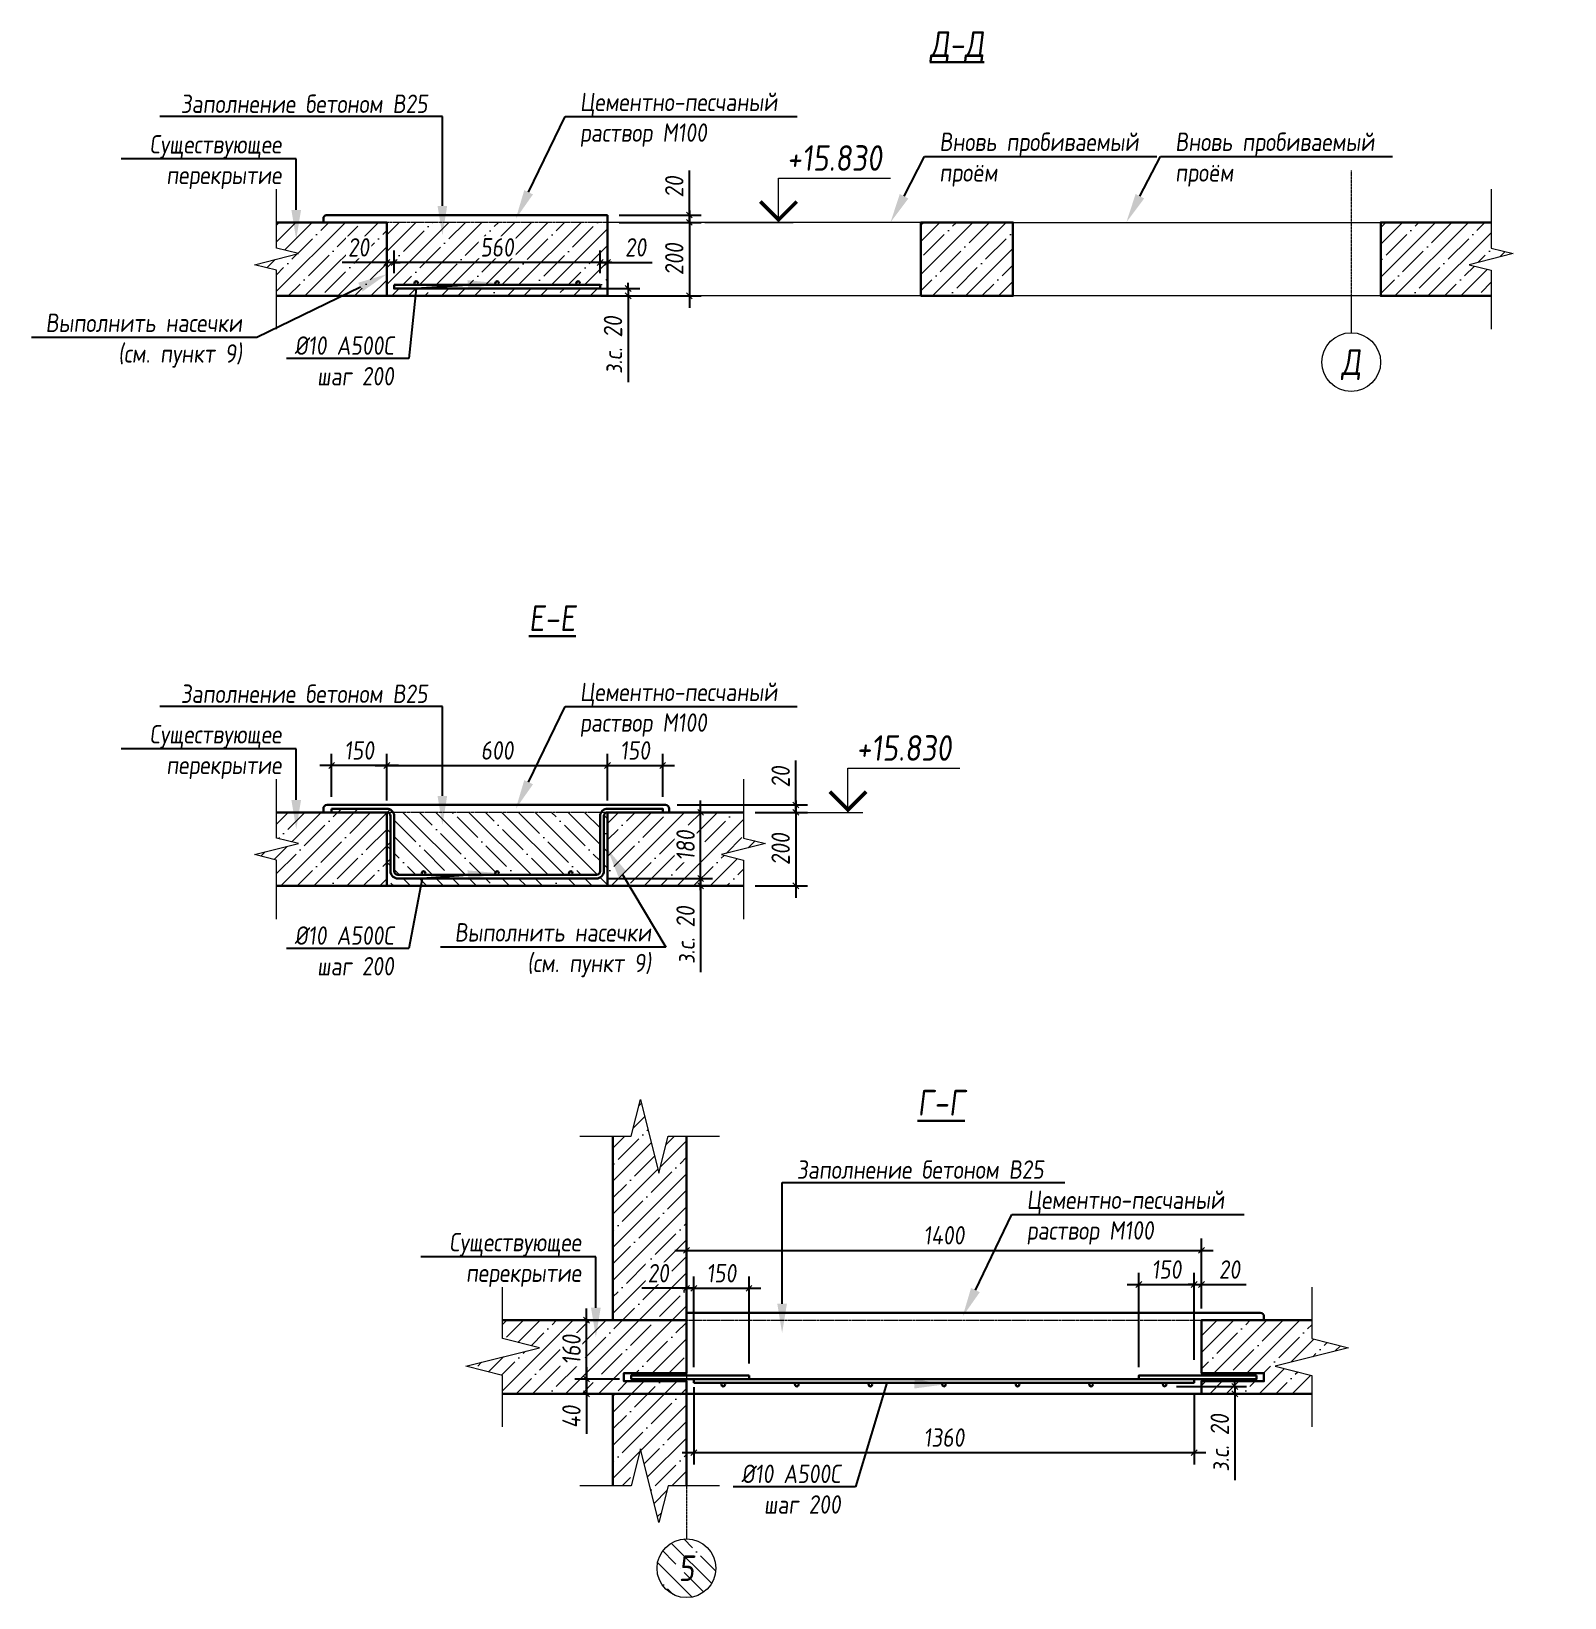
# Model space of a CAD drawing. Header units: millimetres. Extents: x -233751 to 529254, y -907864 to 285890.
# Drawn here: x 400563 to 404732, y 269002 to 273261 of the extents above; entities that cross this region are included whole.
import ezdxf
from ezdxf import colors
from ezdxf.entities.mleader import LeaderData, LeaderLine
from ezdxf.enums import TextEntityAlignment as Align
from ezdxf.math import Vec2, Vec3

# ---------------------------------------------------------------- set-up
doc = ezdxf.new("R2010")
doc.units = ezdxf.units.MM
doc.linetypes.add('ADSK_Штриховая_ш2 п1', pattern=[3, 2, -1])
doc.linetypes.add('осевая', pattern=[2, 1.25, -0.25, 0.25, -0.25])
doc.layers.get('0').update_dxf_attribs({"lineweight": 30})
doc.layers.get('Defpoints').update_dxf_attribs({"lineweight": 0})
for name, color, linetype, lineweight in [('_TEXT', 7, 'Continuous', 30), ('КР_Оси', 7, 'Continuous', 5), ('КР_Основная', 7, 'Continuous', 30), ('КР_Размеры отверстия', 7, 'Continuous', 5), ('КР_Тонкая', 250, 'Continuous', 0)]:
    doc.layers.add(name, color=color, linetype=linetype, lineweight=lineweight)
doc.styles.add('ISOCPEUR', font='isocpeur.ttf', dxfattribs={"width": 0.85, "oblique": 7})
doc.dimstyles.new('R_20', dxfattribs={"dimtxt": 50, "dimasz": 16, "dimexe": 32, "dimexo": 32, "dimgap": 16, "dimtad": 1, "dimdec": 0, "dimzin": 0, "dimdsep": 46, "dimtxsty": 'ISOCPEUR', "dimblk1": 'OBLIQUE', "dimblk2": 'OBLIQUE', "dimsah": 1, "dimcen": 0, "dimdle": 32, "dimclrd": 256, "dimclre": 256, "dimclrt": 256, "dimadec": 0, "dimazin": 0, "dimtfac": 2, "dimtdec": 0, "dimtmove": 0, "dimatfit": 2, "dimldrblk": 'OBLIQUE', "dimfxl": 300, "dimtvp": 3, "dimtfill": 1, "dimtolj": 1, "dimtzin": 0, "dimarcsym": 0})

msp = doc.modelspace()

# ---------------------------------------------------------------- texts
at = {"layer": '_TEXT', "char_height": 70, "attachment_point": 5, "style": 'ISOCPEUR'}
for s, insert in [('{\\LД-Д}', (403079.9, 273219.3)), ('{\\LЕ-Е}', (401979.3, 271665.9)), ('{\\LГ-Г}', (403036.8, 270348.2))]:
    msp.add_mtext(s, dxfattribs=dict(at, insert=insert))

# ---------------------------------------------------------------- blocks, each defined once
blk = doc.blocks.new('*U1958')
at = {"color": 0, "linetype": 'Continuous', "lineweight": -2}
blk.add_wipeout([(0, 0), (6, 0), (12, 0), (18, 0), (24, 0), (30, 0), (36, 0), (42, 0), (48, 0), (54, 0), (60, 0), (66, 0), (72, 0), (78, 0), (84, 0), (90, 0), (96, 0), (102, 0), (108, 0), (114, 0), (120, 0), (120.75, 3), (121.5, 6), (122.25, 9), (123, 12), (123.75, 15), (124.5, 18), (125.25, 21), (126, 24), (126.75, 27), (127.5, 30), (128.25, 33), (129, 36), (129.75, 39), (130.5, 42), (131.25, 45), (132, 48), (132.75, 51), (133.5, 54), (134.25, 57), (135, 60), (136.5, 54), (138, 48), (139.5, 42), (141, 36), (142.5, 30), (144, 24), (145.5, 18), (147, 12), (148.5, 6), (150, 0), (151.5, -6), (153, -12), (154.5, -18), (156, -24), (157.5, -30), (159, -36), (160.5, -42), (162, -48), (163.5, -54), (165, -60), (165.75, -57), (166.5, -54), (167.25, -51), (168, -48), (168.75, -45), (169.5, -42), (170.25, -39), (171, -36), (171.75, -33), (172.5, -30), (173.25, -27), (174, -24), (174.75, -21), (175.5, -18), (176.25, -15), (177, -12), (177.75, -9), (178.5, -6), (179.25, -3), (180, 0), (186, 0), (192, 0), (198, 0), (204, 0), (210, 0), (216, 0), (222, 0), (228, 0), (234, 0), (240, 0), (246, 0), (252, 0), (258, 0), (264, 0), (270, 0), (276, 0), (282, 0), (288, 0), (294, 0), (300, 0), (300, 200), (0, 200)], dxfattribs=at)
blk.add_lwpolyline([(-40, 0), (0, 0), (120, 0), (135, 60), (165, -60), (180, 0), (300, 0), (340, 0)], dxfattribs=at)
blk = doc.blocks.new('*U1959')
at = {"color": 0, "linetype": 'Continuous', "lineweight": -2}
blk.add_wipeout([(0, 0), (-6, 0), (-12, 0), (-18, 0), (-24, 0), (-30, 0), (-36, 0), (-42, 0), (-48, 0), (-54, 0), (-60, 0), (-66, 0), (-72, 0), (-78, 0), (-84, 0), (-90, 0), (-96, 0), (-102, 0), (-108, 0), (-114, 0), (-120, 0), (-120.75, -3), (-121.5, -6), (-122.25, -9), (-123, -12), (-123.75, -15), (-124.5, -18), (-125.25, -21), (-126, -24), (-126.75, -27), (-127.5, -30), (-128.25, -33), (-129, -36), (-129.75, -39), (-130.5, -42), (-131.25, -45), (-132, -48), (-132.75, -51), (-133.5, -54), (-134.25, -57), (-135, -60), (-136.5, -54), (-138, -48), (-139.5, -42), (-141, -36), (-142.5, -30), (-144, -24), (-145.5, -18), (-147, -12), (-148.5, -6), (-150, 0), (-151.5, 6), (-153, 12), (-154.5, 18), (-156, 24), (-157.5, 30), (-159, 36), (-160.5, 42), (-162, 48), (-163.5, 54), (-165, 60), (-165.75, 57), (-166.5, 54), (-167.25, 51), (-168, 48), (-168.75, 45), (-169.5, 42), (-170.25, 39), (-171, 36), (-171.75, 33), (-172.5, 30), (-173.25, 27), (-174, 24), (-174.75, 21), (-175.5, 18), (-176.25, 15), (-177, 12), (-177.75, 9), (-178.5, 6), (-179.25, 3), (-180, 0), (-186, 0), (-192, 0), (-198, 0), (-204, 0), (-210, 0), (-216, 0), (-222, 0), (-228, 0), (-234, 0), (-240, 0), (-246, 0), (-252, 0), (-258, 0), (-264, 0), (-270, 0), (-276, 0), (-282, 0), (-288, 0), (-294, 0), (-300, 0), (-300, -200), (0, -200)], dxfattribs=at)
blk.add_lwpolyline([(40, 0), (0, 0), (-120, 0), (-135, -60), (-165, 60), (-180, 0), (-300, 0), (-340, 0)], dxfattribs=at)
blk = doc.blocks.new('_OBLIQUE')
at = {"color": 0, "linetype": 'ByBlock'}
blk.add_line((-0.5, -0.5), (0.5, 0.5), dxfattribs=at)
blk = doc.blocks.new('*D309')
at = {"layer": 'Defpoints', "color": 0, "transparency": 16777216}
for p in [(402079.6, 270937.7), (402099.6, 270957.7), (402382.8, 270937.7)]:
    blk.add_point(p, dxfattribs=at)
at = {"layer": 'КР_Размеры отверстия', "lineweight": -2, "transparency": 16777216}
for p, q in [((402382.8, 270957.7), (402382.8, 270973.7)), ((402111.6, 270937.7), (402414.8, 270937.7)), ((402131.6, 270957.7), (402414.8, 270957.7)), ((402382.8, 270957.7), (402382.8, 270937.7)), ((402382.8, 270937.7), (402382.8, 270702.9))]:
    blk.add_line(p, q, dxfattribs=at)
at = {"layer": 'КР_Размеры отверстия', "lineweight": -2, "transparency": 16777216, "xscale": 16, "yscale": 16, "zscale": 16}
for p, rotation in [((402382.8, 270957.7), 270), ((402382.8, 270937.7), 90)]:
    blk.add_blockref('_OBLIQUE', p, dxfattribs=dict(at, rotation=rotation))
at = {"layer": 'КР_Размеры отверстия', "transparency": 16777216, "insert": (402341.8, 270804.3), "char_height": 50, "attachment_point": 5, "rotation": 90, "style": 'ISOCPEUR', "bg_fill": 3, "box_fill_scale": 1.1, "bg_fill_color": 256, "bg_fill_true_color": 13158600, "bg_fill_transparency": 0}
blk.add_mtext('\\A1;з.с. 20', dxfattribs=at)
blk = doc.blocks.new('*U1960')
at = {"color": 0, "linetype": 'Continuous', "lineweight": -2}
blk.add_wipeout([(0, 0), (6, 0), (12, 0), (18, 0), (24, 0), (30, 0), (36, 0), (42, 0), (48, 0), (54, 0), (60, 0), (66, 0), (72, 0), (78, 0), (84, 0), (90, 0), (96, 0), (102, 0), (108, 0), (114, 0), (120, 0), (120.75, 3), (121.5, 6), (122.25, 9), (123, 12), (123.75, 15), (124.5, 18), (125.25, 21), (126, 24), (126.75, 27), (127.5, 30), (128.25, 33), (129, 36), (129.75, 39), (130.5, 42), (131.25, 45), (132, 48), (132.75, 51), (133.5, 54), (134.25, 57), (135, 60), (136.5, 54), (138, 48), (139.5, 42), (141, 36), (142.5, 30), (144, 24), (145.5, 18), (147, 12), (148.5, 6), (150, 0), (151.5, -6), (153, -12), (154.5, -18), (156, -24), (157.5, -30), (159, -36), (160.5, -42), (162, -48), (163.5, -54), (165, -60), (165.75, -57), (166.5, -54), (167.25, -51), (168, -48), (168.75, -45), (169.5, -42), (170.25, -39), (171, -36), (171.75, -33), (172.5, -30), (173.25, -27), (174, -24), (174.75, -21), (175.5, -18), (176.25, -15), (177, -12), (177.75, -9), (178.5, -6), (179.25, -3), (180, 0), (186, 0), (192, 0), (198, 0), (204, 0), (210, 0), (216, 0), (222, 0), (228, 0), (234, 0), (240, 0), (246, 0), (252, 0), (258, 0), (264, 0), (270, 0), (276, 0), (282, 0), (288, 0), (294, 0), (300, 0), (300, 200), (0, 200)], dxfattribs=at)
blk.add_lwpolyline([(-40, 0), (0, 0), (120, 0), (135, 60), (165, -60), (180, 0), (300, 0), (340, 0)], dxfattribs=at)
blk = doc.blocks.new('*U1961')
at = {"color": 0, "linetype": 'Continuous', "lineweight": -2}
blk.add_wipeout([(0, 0), (-6, 0), (-12, 0), (-18, 0), (-24, 0), (-30, 0), (-36, 0), (-42, 0), (-48, 0), (-54, 0), (-60, 0), (-66, 0), (-72, 0), (-78, 0), (-84, 0), (-90, 0), (-96, 0), (-102, 0), (-108, 0), (-114, 0), (-120, 0), (-120.75, -3), (-121.5, -6), (-122.25, -9), (-123, -12), (-123.75, -15), (-124.5, -18), (-125.25, -21), (-126, -24), (-126.75, -27), (-127.5, -30), (-128.25, -33), (-129, -36), (-129.75, -39), (-130.5, -42), (-131.25, -45), (-132, -48), (-132.75, -51), (-133.5, -54), (-134.25, -57), (-135, -60), (-136.5, -54), (-138, -48), (-139.5, -42), (-141, -36), (-142.5, -30), (-144, -24), (-145.5, -18), (-147, -12), (-148.5, -6), (-150, 0), (-151.5, 6), (-153, 12), (-154.5, 18), (-156, 24), (-157.5, 30), (-159, 36), (-160.5, 42), (-162, 48), (-163.5, 54), (-165, 60), (-165.75, 57), (-166.5, 54), (-167.25, 51), (-168, 48), (-168.75, 45), (-169.5, 42), (-170.25, 39), (-171, 36), (-171.75, 33), (-172.5, 30), (-173.25, 27), (-174, 24), (-174.75, 21), (-175.5, 18), (-176.25, 15), (-177, 12), (-177.75, 9), (-178.5, 6), (-179.25, 3), (-180, 0), (-186, 0), (-192, 0), (-198, 0), (-204, 0), (-210, 0), (-216, 0), (-222, 0), (-228, 0), (-234, 0), (-240, 0), (-246, 0), (-252, 0), (-258, 0), (-264, 0), (-270, 0), (-276, 0), (-282, 0), (-288, 0), (-294, 0), (-300, 0), (-300, -200), (0, -200)], dxfattribs=at)
blk.add_lwpolyline([(40, 0), (0, 0), (-120, 0), (-135, -60), (-165, 60), (-180, 0), (-300, 0), (-340, 0)], dxfattribs=at)
blk = doc.blocks.new('*D310')
at = {"layer": 'Defpoints', "color": 0, "transparency": 16777216}
for p in [(402049.6, 272561.9), (402079.6, 272541.9), (402185.5, 272541.9)]:
    blk.add_point(p, dxfattribs=at)
at = {"layer": 'КР_Размеры отверстия', "lineweight": -2, "transparency": 16777216}
for p, q in [((402185.5, 272561.9), (402185.5, 272577.9)), ((402081.6, 272561.9), (402217.5, 272561.9)), ((402111.6, 272541.9), (402217.5, 272541.9)), ((402185.5, 272561.9), (402185.5, 272541.9)), ((402185.5, 272541.9), (402185.5, 272307.1))]:
    blk.add_line(p, q, dxfattribs=at)
at = {"layer": 'КР_Размеры отверстия', "lineweight": -2, "transparency": 16777216, "xscale": 16, "yscale": 16, "zscale": 16}
for p, rotation in [((402185.5, 272561.9), 270), ((402185.5, 272541.9), 90)]:
    blk.add_blockref('_OBLIQUE', p, dxfattribs=dict(at, rotation=rotation))
at = {"layer": 'КР_Размеры отверстия', "transparency": 16777216, "insert": (402144.5, 272408.5), "char_height": 50, "attachment_point": 5, "rotation": 90, "style": 'ISOCPEUR', "bg_fill": 3, "box_fill_scale": 1.1, "bg_fill_color": 256, "bg_fill_true_color": 13158600, "bg_fill_transparency": 0}
blk.add_mtext('\\A1;з.с. 20', dxfattribs=at)
blk = doc.blocks.new('*D312')
at = {"layer": 'Defpoints', "color": 0, "transparency": 16777216}
for p in [(402129.6, 271265.1), (401529.6, 271137.7), (402129.6, 271137.7)]:
    blk.add_point(p, dxfattribs=at)
at = {"layer": 'КР_Размеры отверстия', "lineweight": -2, "transparency": 16777216}
for p, q in [((401497.6, 271265.1), (402161.6, 271265.1)), ((401529.6, 271169.7), (401529.6, 271297.1)), ((402129.6, 271169.7), (402129.6, 271297.1))]:
    blk.add_line(p, q, dxfattribs=at)
at = {"layer": 'КР_Размеры отверстия', "lineweight": -2, "transparency": 16777216, "xscale": 16, "yscale": 16, "zscale": 16, "rotation": 180}
blk.add_blockref('_OBLIQUE', (401529.6, 271265.1), dxfattribs=at)
at = {"layer": 'КР_Размеры отверстия', "lineweight": -2, "transparency": 16777216, "xscale": 16, "yscale": 16, "zscale": 16}
blk.add_blockref('_OBLIQUE', (402129.6, 271265.1), dxfattribs=at)
at = {"layer": 'КР_Размеры отверстия', "transparency": 16777216, "insert": (401829.6, 271306.1), "char_height": 50, "attachment_point": 5, "style": 'ISOCPEUR', "bg_fill": 3, "box_fill_scale": 1.1, "bg_fill_color": 256, "bg_fill_true_color": 13158600, "bg_fill_transparency": 0}
blk.add_mtext('\\A1;600', dxfattribs=at)
blk = doc.blocks.new('*D313')
at = {"layer": 'Defpoints', "color": 0, "transparency": 16777216}
for p in [(402279.6, 271265.1), (402129.6, 271137.7), (402279.6, 271147.7)]:
    blk.add_point(p, dxfattribs=at)
at = {"layer": 'КР_Размеры отверстия', "lineweight": -2, "transparency": 16777216}
for p, q in [((402097.6, 271265.1), (402311.6, 271265.1)), ((402129.6, 271169.7), (402129.6, 271297.1)), ((402279.6, 271179.7), (402279.6, 271297.1))]:
    blk.add_line(p, q, dxfattribs=at)
at = {"layer": 'КР_Размеры отверстия', "lineweight": -2, "transparency": 16777216, "xscale": 16, "yscale": 16, "zscale": 16, "rotation": 180}
blk.add_blockref('_OBLIQUE', (402129.6, 271265.1), dxfattribs=at)
at = {"layer": 'КР_Размеры отверстия', "lineweight": -2, "transparency": 16777216, "xscale": 16, "yscale": 16, "zscale": 16}
blk.add_blockref('_OBLIQUE', (402279.6, 271265.1), dxfattribs=at)
at = {"layer": 'КР_Размеры отверстия', "transparency": 16777216, "insert": (402204.6, 271306.1), "char_height": 50, "attachment_point": 5, "style": 'ISOCPEUR', "bg_fill": 3, "box_fill_scale": 1.1, "bg_fill_color": 256, "bg_fill_true_color": 13158600, "bg_fill_transparency": 0}
blk.add_mtext('\\A1;150', dxfattribs=at)
blk = doc.blocks.new('*D311')
at = {"layer": 'Defpoints', "color": 0, "transparency": 16777216}
for p in [(401379.6, 271265.1), (401379.6, 271147.7), (401529.6, 271137.7)]:
    blk.add_point(p, dxfattribs=at)
at = {"layer": 'КР_Размеры отверстия', "lineweight": -2, "transparency": 16777216}
for p, q in [((401561.6, 271265.1), (401347.6, 271265.1)), ((401379.6, 271179.7), (401379.6, 271297.1)), ((401529.6, 271169.7), (401529.6, 271297.1))]:
    blk.add_line(p, q, dxfattribs=at)
at = {"layer": 'КР_Размеры отверстия', "lineweight": -2, "transparency": 16777216, "xscale": 16, "yscale": 16, "zscale": 16, "rotation": 180}
blk.add_blockref('_OBLIQUE', (401379.6, 271265.1), dxfattribs=at)
at = {"layer": 'КР_Размеры отверстия', "lineweight": -2, "transparency": 16777216, "xscale": 16, "yscale": 16, "zscale": 16}
blk.add_blockref('_OBLIQUE', (401529.6, 271265.1), dxfattribs=at)
at = {"layer": 'КР_Размеры отверстия', "transparency": 16777216, "insert": (401454.6, 271306.1), "char_height": 50, "attachment_point": 5, "style": 'ISOCPEUR', "bg_fill": 3, "box_fill_scale": 1.1, "bg_fill_color": 256, "bg_fill_true_color": 13158600, "bg_fill_transparency": 0}
blk.add_mtext('\\A1;150', dxfattribs=at)
blk = doc.blocks.new('*D314')
at = {"layer": 'Defpoints', "color": 0, "transparency": 16777216}
for p in [(402279.6, 271137.7), (402382.8, 271137.7), (402099.6, 270957.7)]:
    blk.add_point(p, dxfattribs=at)
at = {"layer": 'КР_Размеры отверстия', "lineweight": -2, "transparency": 16777216}
for p, q in [((402311.6, 271137.7), (402414.8, 271137.7)), ((402382.8, 270925.7), (402382.8, 271169.7)), ((402131.6, 270957.7), (402414.8, 270957.7))]:
    blk.add_line(p, q, dxfattribs=at)
at = {"layer": 'КР_Размеры отверстия', "lineweight": -2, "transparency": 16777216, "xscale": 16, "yscale": 16, "zscale": 16}
for p, rotation in [((402382.8, 271137.7), 90), ((402382.8, 270957.7), 270)]:
    blk.add_blockref('_OBLIQUE', p, dxfattribs=dict(at, rotation=rotation))
at = {"layer": 'КР_Размеры отверстия', "transparency": 16777216, "insert": (402341.8, 271047.7), "char_height": 50, "attachment_point": 5, "rotation": 90, "style": 'ISOCPEUR', "bg_fill": 3, "box_fill_scale": 1.1, "bg_fill_color": 256, "bg_fill_true_color": 13158600, "bg_fill_transparency": 0}
blk.add_mtext('\\A1;180', dxfattribs=at)
blk = doc.blocks.new('*D316')
at = {"layer": 'Defpoints', "color": 0, "transparency": 16777216}
for p in [(402499.2, 271137.7), (402499.2, 270937.7), (402641.3, 270937.7)]:
    blk.add_point(p, dxfattribs=at)
at = {"layer": 'КР_Размеры отверстия', "lineweight": -2, "transparency": 16777216}
for p, q in [((402531.2, 271137.7), (402673.3, 271137.7)), ((402641.3, 271169.7), (402641.3, 270905.7)), ((402531.2, 270937.7), (402673.3, 270937.7))]:
    blk.add_line(p, q, dxfattribs=at)
at = {"layer": 'КР_Размеры отверстия', "lineweight": -2, "transparency": 16777216, "xscale": 16, "yscale": 16, "zscale": 16}
for p, rotation in [((402641.3, 271137.7), 90), ((402641.3, 270937.7), 270)]:
    blk.add_blockref('_OBLIQUE', p, dxfattribs=dict(at, rotation=rotation))
at = {"layer": 'КР_Размеры отверстия', "transparency": 16777216, "insert": (402600.3, 271037.7), "char_height": 50, "attachment_point": 5, "rotation": 90, "style": 'ISOCPEUR', "bg_fill": 3, "box_fill_scale": 1.1, "bg_fill_color": 256, "bg_fill_true_color": 13158600, "bg_fill_transparency": 0}
blk.add_mtext('\\A1;200', dxfattribs=at)
blk = doc.blocks.new('*D317')
at = {"layer": 'Defpoints', "color": 0, "transparency": 16777216}
for p in [(402287.1, 271157.7), (402641.3, 271157.7), (402641.3, 271137.7)]:
    blk.add_point(p, dxfattribs=at)
at = {"layer": 'КР_Размеры отверстия', "lineweight": -2, "transparency": 16777216}
for p, q in [((402641.3, 271157.7), (402641.3, 271278.8)), ((402319.1, 271157.7), (402673.3, 271157.7)), ((402641.3, 271137.7), (402641.3, 271157.7)), ((402641.3, 271137.7), (402641.3, 271121.7))]:
    blk.add_line(p, q, dxfattribs=at)
at = {"layer": 'КР_Размеры отверстия', "lineweight": -2, "transparency": 16777216, "xscale": 16, "yscale": 16, "zscale": 16}
for p, rotation in [((402641.3, 271157.7), 270), ((402641.3, 271137.7), 90)]:
    blk.add_blockref('_OBLIQUE', p, dxfattribs=dict(at, rotation=rotation))
at = {"layer": 'КР_Размеры отверстия', "transparency": 16777216, "insert": (402600.3, 271234.2), "char_height": 50, "attachment_point": 5, "rotation": 90, "style": 'ISOCPEUR', "bg_fill": 3, "box_fill_scale": 1.1, "bg_fill_color": 256, "bg_fill_true_color": 13158600, "bg_fill_transparency": 0}
blk.add_mtext('\\A1;20', dxfattribs=at)
blk = doc.blocks.new('*U1962')
at = {"color": 0, "linetype": 'Continuous', "lineweight": -2}
for p, q in [((200, 15950), (504.4, 15950)), ((200, 15830), (200, 15950)), ((0, 15830), (240, 15830))]:
    blk.add_line(p, q, dxfattribs=at)
at = {"color": 0, "linetype": 'Continuous', "lineweight": -2, "const_width": 10}
blk.add_lwpolyline([(249.4, 15886.5), (200, 15837.1), (150.6, 15886.5)], dxfattribs=at)
at = {"color": 0, "linetype": 'Continuous', "lineweight": -2, "style": 'ISOCPEUR', "oblique": 7, "width": 0.856383}
blk.add_text('+15.830', height=69.48, dxfattribs=at).set_placement((352.2, 16005), align=Align.MIDDLE_CENTER)
blk = doc.blocks.new('*D318')
at = {"layer": 'Defpoints', "color": 0, "transparency": 16777216}
for p in [(401549.6, 272633), (401549.6, 272571.9), (402109.6, 272571.9)]:
    blk.add_point(p, dxfattribs=at)
at = {"layer": 'КР_Размеры отверстия', "lineweight": -2, "transparency": 16777216}
for p, q in [((401549.6, 272603.9), (401549.6, 272665)), ((402109.6, 272603.9), (402109.6, 272665)), ((402141.6, 272633), (401517.6, 272633))]:
    blk.add_line(p, q, dxfattribs=at)
at = {"layer": 'КР_Размеры отверстия', "lineweight": -2, "transparency": 16777216, "xscale": 16, "yscale": 16, "zscale": 16, "rotation": 180}
blk.add_blockref('_OBLIQUE', (401549.6, 272633), dxfattribs=at)
at = {"layer": 'КР_Размеры отверстия', "lineweight": -2, "transparency": 16777216, "xscale": 16, "yscale": 16, "zscale": 16}
blk.add_blockref('_OBLIQUE', (402109.6, 272633), dxfattribs=at)
at = {"layer": 'КР_Размеры отверстия', "transparency": 16777216, "insert": (401829.6, 272674), "char_height": 50, "attachment_point": 5, "style": 'ISOCPEUR', "bg_fill": 3, "box_fill_scale": 1.1, "bg_fill_color": 256, "bg_fill_true_color": 13158600, "bg_fill_transparency": 0}
blk.add_mtext('\\A1;560', dxfattribs=at)
blk = doc.blocks.new('*D319')
at = {"layer": 'Defpoints', "color": 0, "transparency": 16777216}
for p in [(402129.6, 272633), (402129.6, 272633), (402109.6, 272571.9)]:
    blk.add_point(p, dxfattribs=at)
at = {"layer": 'КР_Размеры отверстия', "lineweight": -2, "transparency": 16777216}
for p, q in [((402109.6, 272603.9), (402109.6, 272665)), ((402109.6, 272633), (402093.6, 272633)), ((402109.6, 272633), (402129.6, 272633)), ((402129.6, 272633), (402250.8, 272633))]:
    blk.add_line(p, q, dxfattribs=at)
at = {"layer": 'КР_Размеры отверстия', "lineweight": -2, "transparency": 16777216, "xscale": 16, "yscale": 16, "zscale": 16}
blk.add_blockref('_OBLIQUE', (402109.6, 272633), dxfattribs=at)
at = {"layer": 'КР_Размеры отверстия', "lineweight": -2, "transparency": 16777216, "xscale": 16, "yscale": 16, "zscale": 16, "rotation": 180}
blk.add_blockref('_OBLIQUE', (402129.6, 272633), dxfattribs=at)
at = {"layer": 'КР_Размеры отверстия', "transparency": 16777216, "insert": (402206.2, 272674), "char_height": 50, "attachment_point": 5, "style": 'ISOCPEUR', "bg_fill": 3, "box_fill_scale": 1.1, "bg_fill_color": 256, "bg_fill_true_color": 13158600, "bg_fill_transparency": 0}
blk.add_mtext('\\A1;20', dxfattribs=at)
blk = doc.blocks.new('*D320')
at = {"layer": 'Defpoints', "color": 0, "transparency": 16777216}
for p in [(401529.6, 272633), (401529.6, 272633), (401549.6, 272571.9)]:
    blk.add_point(p, dxfattribs=at)
at = {"layer": 'КР_Размеры отверстия', "lineweight": -2, "transparency": 16777216}
for p, q in [((401549.6, 272603.9), (401549.6, 272665)), ((401529.6, 272633), (401408.5, 272633)), ((401549.6, 272633), (401529.6, 272633)), ((401549.6, 272633), (401565.6, 272633))]:
    blk.add_line(p, q, dxfattribs=at)
at = {"layer": 'КР_Размеры отверстия', "lineweight": -2, "transparency": 16777216, "xscale": 16, "yscale": 16, "zscale": 16}
blk.add_blockref('_OBLIQUE', (401529.6, 272633), dxfattribs=at)
at = {"layer": 'КР_Размеры отверстия', "lineweight": -2, "transparency": 16777216, "xscale": 16, "yscale": 16, "zscale": 16, "rotation": 180}
blk.add_blockref('_OBLIQUE', (401549.6, 272633), dxfattribs=at)
at = {"layer": 'КР_Размеры отверстия', "transparency": 16777216, "insert": (401453.1, 272674), "char_height": 50, "attachment_point": 5, "style": 'ISOCPEUR', "bg_fill": 3, "box_fill_scale": 1.1, "bg_fill_color": 256, "bg_fill_true_color": 13158600, "bg_fill_transparency": 0}
blk.add_mtext('\\A1;20', dxfattribs=at)
blk = doc.blocks.new('*U1963')
at = {"color": 0, "linetype": 'Continuous', "lineweight": -2}
for p, q in [((200, 15950), (504.4, 15950)), ((200, 15830), (200, 15950)), ((0, 15830), (240, 15830))]:
    blk.add_line(p, q, dxfattribs=at)
at = {"color": 0, "linetype": 'Continuous', "lineweight": -2, "const_width": 10}
blk.add_lwpolyline([(249.4, 15886.5), (200, 15837.1), (150.6, 15886.5)], dxfattribs=at)
at = {"color": 0, "linetype": 'Continuous', "lineweight": -2, "style": 'ISOCPEUR', "oblique": 7, "width": 0.856383}
blk.add_text('+15.830', height=69.48, dxfattribs=at).set_placement((352.2, 16005), align=Align.MIDDLE_CENTER)
blk = doc.blocks.new('*D321')
at = {"layer": 'Defpoints', "color": 0, "transparency": 16777216}
for p in [(402129.6, 272761.9), (402352.2, 272761.9), (402129.6, 272741.9)]:
    blk.add_point(p, dxfattribs=at)
at = {"layer": 'КР_Размеры отверстия', "lineweight": -2, "transparency": 16777216}
for p, q in [((402352.2, 272761.9), (402352.2, 272883)), ((402161.6, 272761.9), (402384.2, 272761.9)), ((402352.2, 272741.9), (402352.2, 272761.9)), ((402161.6, 272741.9), (402384.2, 272741.9)), ((402352.2, 272741.9), (402352.2, 272725.9))]:
    blk.add_line(p, q, dxfattribs=at)
at = {"layer": 'КР_Размеры отверстия', "lineweight": -2, "transparency": 16777216, "xscale": 16, "yscale": 16, "zscale": 16}
for p, rotation in [((402352.2, 272761.9), 270), ((402352.2, 272741.9), 90)]:
    blk.add_blockref('_OBLIQUE', p, dxfattribs=dict(at, rotation=rotation))
at = {"layer": 'КР_Размеры отверстия', "transparency": 16777216, "insert": (402311.2, 272838.4), "char_height": 50, "attachment_point": 5, "rotation": 90, "style": 'ISOCPEUR', "bg_fill": 3, "box_fill_scale": 1.1, "bg_fill_color": 256, "bg_fill_true_color": 13158600, "bg_fill_transparency": 0}
blk.add_mtext('\\A1;20', dxfattribs=at)
blk = doc.blocks.new('*D322')
at = {"layer": 'Defpoints', "color": 0, "transparency": 16777216}
for p in [(402129.6, 272741.9), (402129.6, 272541.9), (402352.2, 272541.9)]:
    blk.add_point(p, dxfattribs=at)
at = {"layer": 'КР_Размеры отверстия', "lineweight": -2, "transparency": 16777216}
for p, q in [((402352.2, 272773.9), (402352.2, 272509.9)), ((402161.6, 272741.9), (402384.2, 272741.9)), ((402161.6, 272541.9), (402384.2, 272541.9))]:
    blk.add_line(p, q, dxfattribs=at)
at = {"layer": 'КР_Размеры отверстия', "lineweight": -2, "transparency": 16777216, "xscale": 16, "yscale": 16, "zscale": 16}
for p, rotation in [((402352.2, 272741.9), 90), ((402352.2, 272541.9), 270)]:
    blk.add_blockref('_OBLIQUE', p, dxfattribs=dict(at, rotation=rotation))
at = {"layer": 'КР_Размеры отверстия', "transparency": 16777216, "insert": (402311.2, 272641.9), "char_height": 50, "attachment_point": 5, "rotation": 90, "style": 'ISOCPEUR', "bg_fill": 3, "box_fill_scale": 1.1, "bg_fill_color": 256, "bg_fill_true_color": 13158600, "bg_fill_transparency": 0}
blk.add_mtext('\\A1;200', dxfattribs=at)
blk = doc.blocks.new('*U1964')
at = {"color": 0, "linetype": 'ByBlock', "lineweight": -2, "ltscale": 2}
blk.add_line((0, 0), (0, -574.4), dxfattribs=at)
at = {"color": 0, "linetype": 'Continuous', "lineweight": -2}
blk.add_line((0, -574.4), (0, -594.4), dxfattribs=at)
blk.add_circle((0, -674.4), 80, dxfattribs=at)
at = {"color": 0, "linetype": 'Continuous', "lineweight": -2, "style": 'ISOCPEUR', "oblique": 7, "width": 0.856383}
blk.add_text('5', height=69.5, dxfattribs=at).set_placement((0, -674.4), align=Align.MIDDLE_CENTER)
blk = doc.blocks.new('*U1965')
at = {"color": 0, "linetype": 'Continuous', "lineweight": -2}
blk.add_wipeout([(0, 0), (-5, 0), (-10, 0), (-15, 0), (-20, 0), (-25, 0), (-30, 0), (-35, 0), (-40, 0), (-45, 0), (-50, 0), (-55, 0), (-60, 0), (-65, 0), (-70, 0), (-75, 0), (-80, 0), (-85, 0), (-90, 0), (-95, 0), (-100, 0), (-101.25, -5), (-102.5, -10), (-103.75, -15), (-105, -20), (-106.25, -25), (-107.5, -30), (-108.75, -35), (-110, -40), (-111.25, -45), (-112.5, -50), (-113.75, -55), (-115, -60), (-116.25, -65), (-117.5, -70), (-118.75, -75), (-120, -80), (-121.25, -85), (-122.5, -90), (-123.75, -95), (-125, -100), (-127.5, -90), (-130, -80), (-132.5, -70), (-135, -60), (-137.5, -50), (-140, -40), (-142.5, -30), (-145, -20), (-147.5, -10), (-150, 0), (-152.5, 10), (-155, 20), (-157.5, 30), (-160, 40), (-162.5, 50), (-165, 60), (-167.5, 70), (-170, 80), (-172.5, 90), (-175, 100), (-176.25, 95), (-177.5, 90), (-178.75, 85), (-180, 80), (-181.25, 75), (-182.5, 70), (-183.75, 65), (-185, 60), (-186.25, 55), (-187.5, 50), (-188.75, 45), (-190, 40), (-191.25, 35), (-192.5, 30), (-193.75, 25), (-195, 20), (-196.25, 15), (-197.5, 10), (-198.75, 5), (-200, 0), (-205, 0), (-210, 0), (-215, 0), (-220, 0), (-225, 0), (-230, 0), (-235, 0), (-240, 0), (-245, 0), (-250, 0), (-255, 0), (-260, 0), (-265, 0), (-270, 0), (-275, 0), (-280, 0), (-285, 0), (-290, 0), (-295, 0), (-300, 0), (-300, -200), (0, -200)], dxfattribs=at)
blk.add_lwpolyline([(40, 0), (0, 0), (-100, 0), (-125, -100), (-175, 100), (-200, 0), (-300, 0), (-340, 0)], dxfattribs=at)
blk = doc.blocks.new('*U1966')
at = {"color": 0, "linetype": 'Continuous', "lineweight": -2}
blk.add_wipeout([(0, 0), (5, 0), (10, 0), (15, 0), (20, 0), (25, 0), (30, 0), (35, 0), (40, 0), (45, 0), (50, 0), (55, 0), (60, 0), (65, 0), (70, 0), (75, 0), (80, 0), (85, 0), (90, 0), (95, 0), (100, 0), (101.25, 5), (102.5, 10), (103.75, 15), (105, 20), (106.25, 25), (107.5, 30), (108.75, 35), (110, 40), (111.25, 45), (112.5, 50), (113.75, 55), (115, 60), (116.25, 65), (117.5, 70), (118.75, 75), (120, 80), (121.25, 85), (122.5, 90), (123.75, 95), (125, 100), (127.5, 90), (130, 80), (132.5, 70), (135, 60), (137.5, 50), (140, 40), (142.5, 30), (145, 20), (147.5, 10), (150, 0), (152.5, -10), (155, -20), (157.5, -30), (160, -40), (162.5, -50), (165, -60), (167.5, -70), (170, -80), (172.5, -90), (175, -100), (176.25, -95), (177.5, -90), (178.75, -85), (180, -80), (181.25, -75), (182.5, -70), (183.75, -65), (185, -60), (186.25, -55), (187.5, -50), (188.75, -45), (190, -40), (191.25, -35), (192.5, -30), (193.75, -25), (195, -20), (196.25, -15), (197.5, -10), (198.75, -5), (200, 0), (205, 0), (210, 0), (215, 0), (220, 0), (225, 0), (230, 0), (235, 0), (240, 0), (245, 0), (250, 0), (255, 0), (260, 0), (265, 0), (270, 0), (275, 0), (280, 0), (285, 0), (290, 0), (295, 0), (300, 0), (300, 200), (0, 200)], dxfattribs=at)
blk.add_lwpolyline([(-40, 0), (0, 0), (100, 0), (125, 100), (175, -100), (200, 0), (300, 0), (340, 0)], dxfattribs=at)
blk = doc.blocks.new('*U1967')
at = {"color": 0, "linetype": 'Continuous', "lineweight": -2}
blk.add_wipeout([(0, 0), (0, 5), (0, 10), (0, 15), (0, 20), (0, 25), (0, 30), (0, 35), (0, 40), (0, 45), (0, 50), (0, 55), (0, 60), (0, 65), (0, 70), (0, 75), (0, 80), (0, 85), (0, 90), (0, 95), (0, 100), (-5, 101.2), (-10, 102.5), (-15, 103.7), (-20, 105), (-25, 106.2), (-30, 107.5), (-35, 108.7), (-40, 110), (-45, 111.2), (-50, 112.5), (-55, 113.7), (-60, 115), (-65, 116.2), (-70, 117.5), (-75, 118.7), (-80, 120), (-85, 121.2), (-90, 122.5), (-95, 123.7), (-100, 125), (-90, 127.5), (-80, 130), (-70, 132.5), (-60, 135), (-50, 137.5), (-40, 140), (-30, 142.5), (-20, 145), (-10, 147.5), (0, 150), (10, 152.5), (20, 155), (30, 157.5), (40, 160), (50, 162.5), (60, 165), (70, 167.5), (80, 170), (90, 172.5), (100, 175), (95, 176.3), (90, 177.5), (85, 178.8), (80, 180), (75, 181.3), (70, 182.5), (65, 183.8), (60, 185), (55, 186.3), (50, 187.5), (45, 188.8), (40, 190), (35, 191.3), (30, 192.5), (25, 193.8), (20, 195), (15, 196.3), (10, 197.5), (5, 198.8), (0, 200), (0, 205), (0, 210), (0, 215), (0, 220), (0, 225), (0, 230), (0, 235), (0, 240), (0, 245), (0, 250), (0, 255), (0, 260), (0, 265), (0, 270), (0, 275), (0, 280), (0, 285), (0, 290), (0, 295), (0, 300), (-200, 300), (-200, 0)], dxfattribs=at)
blk.add_lwpolyline([(0, -40), (0, 0), (0, 100), (-100, 125), (100, 175), (0, 200), (0, 300), (0, 340)], dxfattribs=at)
blk = doc.blocks.new('*U1968')
at = {"color": 0, "linetype": 'Continuous', "lineweight": -2}
blk.add_wipeout([(0, 0), (0, -5), (0, -10), (0, -15), (0, -20), (0, -25), (0, -30), (0, -35), (0, -40), (0, -45), (0, -50), (0, -55), (0, -60), (0, -65), (0, -70), (0, -75), (0, -80), (0, -85), (0, -90), (0, -95), (0, -100), (5, -101.25), (10, -102.5), (15, -103.75), (20, -105), (25, -106.25), (30, -107.5), (35, -108.75), (40, -110), (45, -111.25), (50, -112.5), (55, -113.75), (60, -115), (65, -116.25), (70, -117.5), (75, -118.75), (80, -120), (85, -121.25), (90, -122.5), (95, -123.75), (100, -125), (90, -127.5), (80, -130), (70, -132.5), (60, -135), (50, -137.5), (40, -140), (30, -142.5), (20, -145), (10, -147.5), (0, -150), (-10, -152.5), (-20, -155), (-30, -157.5), (-40, -160), (-50, -162.5), (-60, -165), (-70, -167.5), (-80, -170), (-90, -172.5), (-100, -175), (-95, -176.25), (-90, -177.5), (-85, -178.75), (-80, -180), (-75, -181.25), (-70, -182.5), (-65, -183.75), (-60, -185), (-55, -186.25), (-50, -187.5), (-45, -188.75), (-40, -190), (-35, -191.25), (-30, -192.5), (-25, -193.75), (-20, -195), (-15, -196.25), (-10, -197.5), (-5, -198.75), (0, -200), (0, -205), (0, -210), (0, -215), (0, -220), (0, -225), (0, -230), (0, -235), (0, -240), (0, -245), (0, -250), (0, -255), (0, -260), (0, -265), (0, -270), (0, -275), (0, -280), (0, -285), (0, -290), (0, -295), (0, -300), (200, -300), (200, 0)], dxfattribs=at)
blk.add_lwpolyline([(0, 40), (0, 0), (0, -100), (100, -125), (-100, -175), (0, -200), (0, -300), (0, -340)], dxfattribs=at)
blk = doc.blocks.new('*D323')
at = {"layer": 'Defpoints', "color": 0, "transparency": 16777216}
for p in [(402364.3, 269606.8), (403724.3, 269586.8), (403724.3, 269396.7)]:
    blk.add_point(p, dxfattribs=at)
at = {"layer": 'КР_Размеры отверстия', "lineweight": -2, "transparency": 16777216}
for p, q in [((402364.3, 269574.8), (402364.3, 269364.7)), ((403724.3, 269554.8), (403724.3, 269364.7)), ((402332.3, 269396.7), (403756.3, 269396.7))]:
    blk.add_line(p, q, dxfattribs=at)
at = {"layer": 'КР_Размеры отверстия', "lineweight": -2, "transparency": 16777216, "xscale": 16, "yscale": 16, "zscale": 16, "rotation": 180}
blk.add_blockref('_OBLIQUE', (402364.3, 269396.7), dxfattribs=at)
at = {"layer": 'КР_Размеры отверстия', "lineweight": -2, "transparency": 16777216, "xscale": 16, "yscale": 16, "zscale": 16}
blk.add_blockref('_OBLIQUE', (403724.3, 269396.7), dxfattribs=at)
at = {"layer": 'КР_Размеры отверстия', "transparency": 16777216, "insert": (403044.3, 269437.7), "char_height": 50, "attachment_point": 5, "style": 'ISOCPEUR', "bg_fill": 3, "box_fill_scale": 1.1, "bg_fill_color": 256, "bg_fill_true_color": 13158600, "bg_fill_transparency": 0}
blk.add_mtext('\\A1;1360', dxfattribs=at)
blk = doc.blocks.new('*D324')
at = {"layer": 'Defpoints', "color": 0, "transparency": 16777216}
for p in [(403724.3, 269853.6), (403574.3, 269596.8), (403724.3, 269616.8)]:
    blk.add_point(p, dxfattribs=at)
at = {"layer": 'КР_Размеры отверстия', "lineweight": -2, "transparency": 16777216}
for p, q in [((403542.3, 269853.6), (403756.3, 269853.6)), ((403574.3, 269628.8), (403574.3, 269885.6)), ((403724.3, 269648.8), (403724.3, 269885.6))]:
    blk.add_line(p, q, dxfattribs=at)
at = {"layer": 'КР_Размеры отверстия', "lineweight": -2, "transparency": 16777216, "xscale": 16, "yscale": 16, "zscale": 16, "rotation": 180}
blk.add_blockref('_OBLIQUE', (403574.3, 269853.6), dxfattribs=at)
at = {"layer": 'КР_Размеры отверстия', "lineweight": -2, "transparency": 16777216, "xscale": 16, "yscale": 16, "zscale": 16}
blk.add_blockref('_OBLIQUE', (403724.3, 269853.6), dxfattribs=at)
at = {"layer": 'КР_Размеры отверстия', "transparency": 16777216, "insert": (403649.3, 269894.6), "char_height": 50, "attachment_point": 5, "style": 'ISOCPEUR', "bg_fill": 3, "box_fill_scale": 1.1, "bg_fill_color": 256, "bg_fill_true_color": 13158600, "bg_fill_transparency": 0}
blk.add_mtext('\\A1;150', dxfattribs=at)
blk = doc.blocks.new('*D325')
at = {"layer": 'Defpoints', "color": 0, "transparency": 16777216}
for p in [(403744.3, 269946.7), (402344.3, 269776.8), (403744.3, 269756.8)]:
    blk.add_point(p, dxfattribs=at)
at = {"layer": 'КР_Размеры отверстия', "lineweight": -2, "transparency": 16777216}
for p, q in [((402312.3, 269946.7), (403776.3, 269946.7)), ((402344.3, 269808.8), (402344.3, 269978.7)), ((403744.3, 269788.8), (403744.3, 269978.7))]:
    blk.add_line(p, q, dxfattribs=at)
at = {"layer": 'КР_Размеры отверстия', "lineweight": -2, "transparency": 16777216, "xscale": 16, "yscale": 16, "zscale": 16, "rotation": 180}
blk.add_blockref('_OBLIQUE', (402344.3, 269946.7), dxfattribs=at)
at = {"layer": 'КР_Размеры отверстия', "lineweight": -2, "transparency": 16777216, "xscale": 16, "yscale": 16, "zscale": 16}
blk.add_blockref('_OBLIQUE', (403744.3, 269946.7), dxfattribs=at)
at = {"layer": 'КР_Размеры отверстия', "transparency": 16777216, "insert": (403044.3, 269987.7), "char_height": 50, "attachment_point": 5, "style": 'ISOCPEUR', "bg_fill": 3, "box_fill_scale": 1.1, "bg_fill_color": 256, "bg_fill_true_color": 13158600, "bg_fill_transparency": 0}
blk.add_mtext('\\A1;1400', dxfattribs=at)
blk = doc.blocks.new('*D326')
at = {"layer": 'Defpoints', "color": 0, "transparency": 16777216}
for p in [(403744.3, 269853.6), (403744.3, 269756.8), (403724.3, 269616.8)]:
    blk.add_point(p, dxfattribs=at)
at = {"layer": 'КР_Размеры отверстия', "lineweight": -2, "transparency": 16777216}
for p, q in [((403724.3, 269853.6), (403708.3, 269853.6)), ((403724.3, 269648.8), (403724.3, 269885.6)), ((403724.3, 269853.6), (403744.3, 269853.6)), ((403744.3, 269788.8), (403744.3, 269885.6)), ((403744.3, 269853.6), (403865.4, 269853.6))]:
    blk.add_line(p, q, dxfattribs=at)
at = {"layer": 'КР_Размеры отверстия', "lineweight": -2, "transparency": 16777216, "xscale": 16, "yscale": 16, "zscale": 16}
blk.add_blockref('_OBLIQUE', (403724.3, 269853.6), dxfattribs=at)
at = {"layer": 'КР_Размеры отверстия', "lineweight": -2, "transparency": 16777216, "xscale": 16, "yscale": 16, "zscale": 16, "rotation": 180}
blk.add_blockref('_OBLIQUE', (403744.3, 269853.6), dxfattribs=at)
at = {"layer": 'КР_Размеры отверстия', "transparency": 16777216, "insert": (403820.8, 269894.6), "char_height": 50, "attachment_point": 5, "style": 'ISOCPEUR', "bg_fill": 3, "box_fill_scale": 1.1, "bg_fill_color": 256, "bg_fill_true_color": 13158600, "bg_fill_transparency": 0}
blk.add_mtext('\\A1;20', dxfattribs=at)
blk = doc.blocks.new('*D327')
at = {"layer": 'Defpoints', "color": 0, "transparency": 16777216}
for p in [(402514.3, 269843.6), (402364.3, 269596.8), (402514.3, 269606.8)]:
    blk.add_point(p, dxfattribs=at)
at = {"layer": 'КР_Размеры отверстия', "lineweight": -2, "transparency": 16777216}
for p, q in [((402364.3, 269628.8), (402364.3, 269875.6)), ((402514.3, 269638.8), (402514.3, 269875.6)), ((402332.3, 269843.6), (402546.3, 269843.6))]:
    blk.add_line(p, q, dxfattribs=at)
at = {"layer": 'КР_Размеры отверстия', "lineweight": -2, "transparency": 16777216, "xscale": 16, "yscale": 16, "zscale": 16, "rotation": 180}
blk.add_blockref('_OBLIQUE', (402364.3, 269843.6), dxfattribs=at)
at = {"layer": 'КР_Размеры отверстия', "lineweight": -2, "transparency": 16777216, "xscale": 16, "yscale": 16, "zscale": 16}
blk.add_blockref('_OBLIQUE', (402514.3, 269843.6), dxfattribs=at)
at = {"layer": 'КР_Размеры отверстия', "transparency": 16777216, "insert": (402439.3, 269884.6), "char_height": 50, "attachment_point": 5, "style": 'ISOCPEUR', "bg_fill": 3, "box_fill_scale": 1.1, "bg_fill_color": 256, "bg_fill_true_color": 13158600, "bg_fill_transparency": 0}
blk.add_mtext('\\A1;150', dxfattribs=at)
blk = doc.blocks.new('*D328')
at = {"layer": 'Defpoints', "color": 0, "transparency": 16777216}
for p in [(402344.3, 269853.6), (402344.3, 269843.6), (402364.3, 269596.8)]:
    blk.add_point(p, dxfattribs=at)
at = {"layer": 'КР_Размеры отверстия', "lineweight": -2, "transparency": 16777216}
for p, q in [((402364.3, 269628.8), (402364.3, 269875.6)), ((402344.3, 269843.6), (402223.1, 269843.6)), ((402364.3, 269843.6), (402344.3, 269843.6)), ((402344.3, 269821.6), (402344.3, 269811.6)), ((402364.3, 269843.6), (402380.3, 269843.6))]:
    blk.add_line(p, q, dxfattribs=at)
at = {"layer": 'КР_Размеры отверстия', "lineweight": -2, "transparency": 16777216, "xscale": 16, "yscale": 16, "zscale": 16}
blk.add_blockref('_OBLIQUE', (402344.3, 269843.6), dxfattribs=at)
at = {"layer": 'КР_Размеры отверстия', "lineweight": -2, "transparency": 16777216, "xscale": 16, "yscale": 16, "zscale": 16, "rotation": 180}
blk.add_blockref('_OBLIQUE', (402364.3, 269843.6), dxfattribs=at)
at = {"layer": 'КР_Размеры отверстия', "transparency": 16777216, "insert": (402267.7, 269884.6), "char_height": 50, "attachment_point": 5, "style": 'ISOCPEUR', "bg_fill": 3, "box_fill_scale": 1.1, "bg_fill_color": 256, "bg_fill_true_color": 13158600, "bg_fill_transparency": 0}
blk.add_mtext('\\A1;20', dxfattribs=at)
blk = doc.blocks.new('*D329')
at = {"layer": 'Defpoints', "color": 0, "transparency": 16777216}
for p in [(402072.6, 269756.8), (402144.3, 269756.8), (402194.3, 269596.8)]:
    blk.add_point(p, dxfattribs=at)
at = {"layer": 'КР_Размеры отверстия', "lineweight": -2, "transparency": 16777216}
for p, q in [((402072.6, 269564.8), (402072.6, 269788.8)), ((402112.3, 269756.8), (402040.6, 269756.8)), ((402162.3, 269596.8), (402040.6, 269596.8))]:
    blk.add_line(p, q, dxfattribs=at)
at = {"layer": 'КР_Размеры отверстия', "lineweight": -2, "transparency": 16777216, "xscale": 16, "yscale": 16, "zscale": 16}
for p, rotation in [((402072.6, 269756.8), 90), ((402072.6, 269596.8), 270)]:
    blk.add_blockref('_OBLIQUE', p, dxfattribs=dict(at, rotation=rotation))
at = {"layer": 'КР_Размеры отверстия', "transparency": 16777216, "insert": (402031.6, 269676.8), "char_height": 50, "attachment_point": 5, "rotation": 90, "style": 'ISOCPEUR', "bg_fill": 3, "box_fill_scale": 1.1, "bg_fill_color": 256, "bg_fill_true_color": 13158600, "bg_fill_transparency": 0}
blk.add_mtext('\\A1;160', dxfattribs=at)
blk = doc.blocks.new('*D330')
at = {"layer": 'Defpoints', "color": 0, "transparency": 16777216}
for p in [(402194.3, 269596.8), (402072.6, 269556.8), (402094.3, 269556.8)]:
    blk.add_point(p, dxfattribs=at)
at = {"layer": 'КР_Размеры отверстия', "lineweight": -2, "transparency": 16777216}
for p, q in [((402162.3, 269596.8), (402040.6, 269596.8)), ((402072.6, 269628.8), (402072.6, 269556.8)), ((402062.3, 269556.8), (402040.6, 269556.8)), ((402072.6, 269556.8), (402072.6, 269447.4))]:
    blk.add_line(p, q, dxfattribs=at)
at = {"layer": 'КР_Размеры отверстия', "lineweight": -2, "transparency": 16777216, "xscale": 16, "yscale": 16, "zscale": 16}
for p, rotation in [((402072.6, 269596.8), 90), ((402072.6, 269556.8), 270)]:
    blk.add_blockref('_OBLIQUE', p, dxfattribs=dict(at, rotation=rotation))
at = {"layer": 'КР_Размеры отверстия', "transparency": 16777216, "insert": (402031.6, 269494.1), "char_height": 50, "attachment_point": 5, "rotation": 90, "style": 'ISOCPEUR', "bg_fill": 3, "box_fill_scale": 1.1, "bg_fill_color": 256, "bg_fill_true_color": 13158600, "bg_fill_transparency": 0}
blk.add_mtext('\\A1;40', dxfattribs=at)
blk = doc.blocks.new('*U1969')
at = {"color": 0, "linetype": 'Continuous', "lineweight": -2}
blk.add_line((-340.8, 0), (-440.8, 0), dxfattribs=at)
at = {"color": 0, "linetype": 'ByBlock', "lineweight": -2, "ltscale": 2}
blk.add_line((0, 0), (-340.8, 0), dxfattribs=at)
at = {"color": 0, "linetype": 'Continuous', "lineweight": -2}
blk.add_circle((-520.8, 0), 80, dxfattribs=at)
at = {"color": 0, "linetype": 'Continuous', "lineweight": -2, "style": 'ISOCPEUR', "oblique": 7, "width": 0.856383}
blk.add_text('Д', height=69.5, rotation=270, dxfattribs=at).set_placement((-520.8, 0), align=Align.MIDDLE_CENTER)
blk = doc.blocks.new('*D331')
at = {"layer": 'Defpoints', "color": 0, "transparency": 16777216}
for p in [(403644.3, 269576.8), (403744.3, 269556.8), (403835.1, 269556.8)]:
    blk.add_point(p, dxfattribs=at)
at = {"layer": 'КР_Размеры отверстия', "lineweight": -2, "transparency": 16777216}
for p, q in [((403676.3, 269576.8), (403867.1, 269576.8)), ((403776.3, 269556.8), (403867.1, 269556.8)), ((403835.1, 269576.8), (403835.1, 269592.8)), ((403835.1, 269576.8), (403835.1, 269556.8)), ((403835.1, 269556.8), (403835.1, 269322))]:
    blk.add_line(p, q, dxfattribs=at)
at = {"layer": 'КР_Размеры отверстия', "lineweight": -2, "transparency": 16777216, "xscale": 16, "yscale": 16, "zscale": 16}
for p, rotation in [((403835.1, 269576.8), 270), ((403835.1, 269556.8), 90)]:
    blk.add_blockref('_OBLIQUE', p, dxfattribs=dict(at, rotation=rotation))
at = {"layer": 'КР_Размеры отверстия', "transparency": 16777216, "insert": (403794.1, 269423.4), "char_height": 50, "attachment_point": 5, "rotation": 90, "style": 'ISOCPEUR', "bg_fill": 3, "box_fill_scale": 1.1, "bg_fill_color": 256, "bg_fill_true_color": 13158600, "bg_fill_transparency": 0}
blk.add_mtext('\\A1;з.с. 20', dxfattribs=at)

# ---------------------------------------------------------------- hatches: boundary and pattern name
at = {"layer": 'КР_Тонкая'}
h = msp.add_hatch(dxfattribs=at)
h.set_pattern_fill('ANSI35', scale=10)
h.paths.add_polyline_path([(401529.6, 272741.9), (401529.6, 272541.9), (402129.6, 272541.9), (402129.6, 272741.9)])
h.paths.add_polyline_path([(402049.6, 272571.9, -0.414214), (402044.6, 272576.9, -1), (402054.6, 272576.9, -0.414214), (402049.6, 272571.9), (402109.6, 272571.9), (402109.6, 272561.9), (401549.6, 272561.9), (401549.6, 272571.9), (401609.6, 272571.9, -0.414214), (401604.6, 272576.9, -1), (401614.6, 272576.9, -0.414214), (401609.6, 272571.9), (401829.6, 272571.9, -0.414214), (401824.6, 272576.9, -1), (401834.6, 272576.9, -0.414214), (401829.6, 272571.9)], flags=16)
h.paths.add_polyline_path([(401765.5, 272616.5), (401879.7, 272616.5), (401894.4, 272736.4), (401780.2, 272736.4)], flags=24)
h = msp.add_hatch(dxfattribs=at)
h.set_pattern_fill('ANSI35', scale=10, angle=90)
h.paths.add_polyline_path([(402109.6, 271127.7, -0.131652), (402112.3, 271137.7), (401547, 271137.7, -0.131652), (401549.6, 271127.7), (401549.6, 270977.7, 0.414214), (401559.6, 270967.7), (401629.6, 270967.7, -0.414214), (401624.6, 270972.7, -1), (401634.6, 270972.7, -0.414214), (401629.6, 270967.7), (401829.6, 270967.7, -0.414214), (401824.6, 270972.7, -1), (401834.6, 270972.7, -0.414214), (401829.6, 270967.7), (402029.6, 270967.7, -0.414214), (402024.6, 270972.7, -1), (402034.6, 270972.7, -0.414214), (402029.6, 270967.7), (402099.6, 270967.7, 0.414214), (402109.6, 270977.7)], flags=17)
h.paths.add_polyline_path([(402129.6, 271137.7, 0.414214), (402119.6, 271127.7), (402119.6, 270977.7, -0.414214), (402099.6, 270957.7), (401559.6, 270957.7, -0.414214), (401539.6, 270977.7), (401539.6, 271127.7, 0.414214), (401529.6, 271137.7), (401529.6, 270937.7), (402129.6, 270937.7)])

# ---------------------------------------------------------------- linework, layer by layer
at = {"layer": 'КР_Основная'}
for p, q in [((402129.6, 272541.9), (402129.6, 272761.9)), ((401529.6, 272541.9), (402129.6, 272541.9)), ((401529.6, 270937.7), (402129.6, 270937.7)), ((403744.3, 269556.8), (402344.3, 269556.8))]:
    msp.add_line(p, q, dxfattribs=at)
for points in [[(402129.6, 272761.9), (401367.1, 272761.9, 0.414214), (401357.1, 272751.9), (401357.1, 272741.9)], [(402297.1, 271137.7), (402297.1, 271147.7, 0.414214), (402287.1, 271157.7), (401367.1, 271157.7, 0.414214), (401357.1, 271147.7), (401357.1, 271137.7)], [(402344.3, 269776.8), (403904.3, 269776.8, -0.414214), (403914.3, 269766.8), (403914.3, 269756.8)]]:
    msp.add_lwpolyline(points, format="xyb", dxfattribs=at)
for points in [[(402981.7, 272541.9), (402981.7, 272741.9), (403231.7, 272741.9), (403231.7, 272541.9)], [(401549.6, 272571.9), (402109.6, 272571.9), (402109.6, 272561.9), (401549.6, 272561.9)], [(402514.3, 269606.8), (402194.3, 269606.8), (402194.3, 269596.8), (402514.3, 269596.8)], [(402364.3, 269586.8), (403724.3, 269586.8), (403724.3, 269596.8), (402364.3, 269596.8)], [(403894.3, 269606.8), (403574.3, 269606.8), (403574.3, 269596.8), (403894.3, 269596.8)]]:
    msp.add_lwpolyline(points, close=True, dxfattribs=at)
msp.add_lwpolyline([(401379.6, 271147.7), (401529.6, 271147.7, -0.414214), (401549.6, 271127.7), (401549.6, 270977.7, 0.414214), (401559.6, 270967.7), (402099.6, 270967.7, 0.414214), (402109.6, 270977.7), (402109.6, 271127.7, -0.414214), (402129.6, 271147.7), (402279.6, 271147.7), (402279.6, 271137.7), (402129.6, 271137.7, 0.414214), (402119.6, 271127.7), (402119.6, 270977.7, -0.414214), (402099.6, 270957.7), (401559.6, 270957.7, -0.414214), (401539.6, 270977.7), (401539.6, 271127.7, 0.414214), (401529.6, 271137.7), (401379.6, 271137.7)], format="xyb", close=True, dxfattribs=at)
for centre in [(401609.6, 272576.9), (401829.6, 272576.9), (402049.6, 272576.9), (401629.6, 270972.7), (401829.6, 270972.7), (402029.6, 270972.7), (402444.3, 269581.8), (402644.3, 269581.8), (402844.3, 269581.8), (403044.3, 269581.8), (403244.3, 269581.8), (403444.3, 269581.8), (403644.3, 269581.8)]:
    msp.add_circle(centre, 5, dxfattribs=at)
at = {"layer": 'КР_Тонкая', "linetype": 'ADSK_Штриховая_ш2 п1'}
for p, q in [((402129.6, 272741.9), (401529.6, 272741.9)), ((402129.6, 271137.7), (401529.6, 271137.7)), ((402344.3, 269756.8), (403744.3, 269756.8))]:
    msp.add_line(p, q, dxfattribs=at)
at = {"layer": 'КР_Тонкая'}
for p, q in [((403231.7, 272741.9), (404231.7, 272741.9)), ((404231.7, 272541.9), (403231.7, 272541.9))]:
    msp.add_line(p, q, dxfattribs=at)
for points in [[(402981.7, 272741.9), (402129.6, 272741.9)], [(402981.7, 272541.9), (402129.6, 272541.9)], [(403744.3, 269612.8), (403744.3, 269606.8)], [(403744.3, 269590.8), (403744.3, 269596.8)]]:
    msp.add_lwpolyline(points, dxfattribs=at)

# ---------------------------------------------------------------- block references
at = {"layer": 'КР_Оси', "linetype": 'осевая', "rotation": 89.99999999999999}
msp.add_blockref('*U1969', (404151.3, 272882.7), dxfattribs=at)
at = {"layer": 'КР_Тонкая'}
for name, p in [('*U1963', (402394.6, 256911.9)), ('*U1966', (402094.3, 270256.8)), ('*U1967', (401844.3, 269506.8)), ('*U1968', (404044.3, 269806.8)), ('*U1965', (402394.3, 269306.8))]:
    msp.add_blockref(name, p, dxfattribs=at)
at = {"layer": 'КР_Тонкая', "rotation": 270}
for name, p in [('*U1961', (401229.6, 272491.9)), ('*U1960', (404531.7, 272791.9)), ('*U1959', (401229.6, 270887.7)), ('*U1958', (402499.2, 271187.7))]:
    msp.add_blockref(name, p, dxfattribs=at)

msp.set_redraw_order([(e.dxf.handle, doc.entitydb.next_handle()) for e in msp.query("TEXT MTEXT ATTDEF DIMENSION ARC_DIMENSION")])  # texts and dimensions are drawn at this point

# ---------------------------------------------------------------- leaders
at = {"layer": 'КР_Тонкая'}
ml = msp.add_multileader_mtext('Standard', dxfattribs=at)
ml.set_content('Цементно-песчаный\\Pраствор М100', color=256, style='ISOCPEUR')
ml.set_leader_properties()
ml.build(insert=Vec2(0, 0))
ml.multileader.update_dxf_attribs({"has_dogleg": 0, "text_left_attachment_type": 6, "text_right_attachment_type": 6, "arrow_head_size": 80, "scale": 20})
ctx = ml.context
ctx.base_point, ctx.scale, ctx.char_height, ctx.arrow_head_size, ctx.landing_gap_size, ctx.plane_origin = Vec3(402014.6, 273029.4), 20, 50, 80, 40, Vec3(401880.3, 272751.7)
ctx.left_attachment, ctx.right_attachment = 6, 6
notes = []
notes.append((ctx, [(0, (1, 1, 0), (401854.6, 273029.4), (1, 0), 160, [(0, [(401880.3, 272751.7)], 0, [])])]))
ctx.mtext.insert, ctx.mtext.flow_direction = Vec3(402054.6, 273094.4), 5
ml = msp.add_multileader_mtext('Standard', dxfattribs=at)
ml.set_content('Вновь пробиваемый\\Pпроём', color=256, style='ISOCPEUR')
ml.set_leader_properties()
ml.build(insert=Vec2(0, 0))
ml.multileader.update_dxf_attribs({"has_dogleg": 0, "text_left_attachment_type": 6, "text_right_attachment_type": 6, "arrow_head_size": 80, "scale": 20})
ctx = ml.context
ctx.base_point, ctx.scale, ctx.char_height, ctx.arrow_head_size, ctx.landing_gap_size, ctx.plane_origin = Vec3(402991.8, 272921), 20, 50, 80, 40, Vec3(402899, 272741.9)
ctx.left_attachment, ctx.right_attachment = 6, 6
notes.append((ctx, [(0, (1, 1, 0), (402831.8, 272921), (1, 0), 160, [(0, [(402899, 272741.9)], 0, [])])]))
ctx.mtext.insert, ctx.mtext.flow_direction = Vec3(403031.8, 272986), 5
ml = msp.add_multileader_mtext('Standard', dxfattribs=at)
ml.set_content('Вновь пробиваемый\\Pпроём', color=256, style='ISOCPEUR')
ml.set_leader_properties()
ml.build(insert=Vec2(0, 0))
ml.multileader.update_dxf_attribs({"has_dogleg": 0, "text_left_attachment_type": 6, "text_right_attachment_type": 6, "arrow_head_size": 80, "scale": 20})
ctx = ml.context
ctx.base_point, ctx.scale, ctx.char_height, ctx.arrow_head_size, ctx.landing_gap_size, ctx.plane_origin = Vec3(403632.9, 272921), 20, 50, 80, 40, Vec3(403540.1, 272741.9)
ctx.left_attachment, ctx.right_attachment = 6, 6
notes.append((ctx, [(0, (1, 1, 0), (403472.9, 272921), (1, 0), 160, [(0, [(403540.1, 272741.9)], 0, [])])]))
ctx.mtext.insert, ctx.mtext.flow_direction = Vec3(403672.9, 272986), 5
ml = msp.add_multileader_mtext('Standard', dxfattribs=at)
ml.set_content('%%C10 А500С\\Pшаг 200', color=256, style='ISOCPEUR')
ml.set_leader_properties()
ml.build(insert=Vec2(0, 0))
ml.multileader.update_dxf_attribs({"has_dogleg": 0, "text_left_attachment_type": 6, "text_right_attachment_type": 6, "arrow_head_size": 80, "scale": 20})
ctx = ml.context
ctx.base_point, ctx.scale, ctx.char_height, ctx.arrow_head_size, ctx.landing_gap_size, ctx.plane_origin = Vec3(402435.6, 269304.1), 20, 50, 80, 40, Vec3(403044.3, 269591.8)
ctx.left_attachment, ctx.right_attachment, ctx.text_align_type = 6, 6, 2
notes.append((ctx, [(0, (1, 1, 0), (402963.7, 269304.1), (-1, 0), 160, [(1, [(403044.3, 269581.8), (402889.3, 269586.8)], 0, [])])]))
ctx.mtext.insert, ctx.mtext.alignment, ctx.mtext.flow_direction = Vec3(402763.7, 269364.1), 3, 5
for ctx, leaders in notes:
    for number, flags, end, landing, length, lines in leaders:
        leader = LeaderData()
        leader.index, (leader.has_last_leader_line, leader.has_dogleg_vector, leader.attachment_direction) = number, flags
        leader.last_leader_point, leader.dogleg_vector, leader.dogleg_length = Vec3(end), Vec3(landing), length
        for number, points, colour, breaks in lines:
            line = LeaderLine()
            line.index, line.vertices, line.color, line.breaks = number, Vec3.list(points), colors.encode_raw_color(colour), breaks
            leader.lines.append(line)
        ctx.leaders.append(leader)

# ---------------------------------------------------------------- next in the draw order: hatches: boundary and pattern name
h = msp.add_hatch(dxfattribs=at)
h.set_pattern_fill('ANSI35', scale=10)
h.set_pattern_definition([(45, (0, 3604.18), (-44.901281, 44.901281), []), (45, (44.9, 3604.18), (-44.901281, 44.901281), [79.375, -15.875, 0, -15.875])])
h.paths.add_polyline_path([(404471.7, 272626.9), (404591.7, 272656.9), (404531.7, 272671.9), (404531.7, 272741.9), (404231.7, 272741.9), (404231.7, 272541.9), (404531.7, 272541.9), (404531.7, 272611.9)])
h.paths.add_polyline_path([(401229.6, 272741.9), (401229.6, 272671.9), (401289.6, 272656.9), (401169.6, 272626.9), (401229.6, 272611.9), (401229.6, 272541.9), (401529.6, 272541.9), (401529.6, 272741.9)])
h.paths.add_polyline_path([(403231.7, 272541.9), (403231.7, 272741.9), (402981.7, 272741.9), (402981.7, 272541.9)])
h = msp.add_hatch(dxfattribs=at)
h.set_pattern_fill('ANSI35', scale=10)
h.paths.add_polyline_path([(402499.2, 270937.7), (402499.2, 271007.7), (402439.2, 271022.7), (402559.2, 271052.7), (402499.2, 271067.7), (402499.2, 271137.7), (402129.6, 271137.7), (402129.6, 270937.7)])
h.paths.add_polyline_path([(401539.6, 270977.7, 0.767327), (401577, 270967.7), (402099.6, 270967.7, 0.414214), (402109.6, 270977.7), (402109.6, 270995, -0.414214), (402117, 270967.7), (401529.6, 270967.7), (401529.6, 270937.7), (401229.6, 270937.7), (401229.6, 271007.7), (401169.6, 271022.7), (401289.6, 271052.7), (401229.6, 271067.7), (401229.6, 271137.7), (401379.6, 271137.7), (401379.6, 271147.7), (401549.6, 271147.7), (401549.6, 270977.7, 0.414214), (401559.6, 270967.7), (401577, 270967.7, -0.414214), (401549.6, 270960.4), (401549.6, 271127.7), (401539.6, 271132.7)])
h = msp.add_hatch(dxfattribs=at)
h.set_pattern_fill('ANSI35', scale=10)
h.paths.add_polyline_path([(402344.3, 270256.8), (402294.3, 270256.8), (402269.3, 270156.8), (402219.3, 270356.8), (402194.3, 270256.8), (402144.3, 270256.8), (402144.3, 269756.8), (402344.3, 269756.8)])
h.paths.add_polyline_path([(402344.3, 269756.8), (401844.3, 269756.8), (401844.3, 269706.8), (401944.3, 269681.8), (401744.3, 269631.8), (401844.3, 269606.8), (401844.3, 269556.8), (402344.3, 269556.8), (402344.3, 269590.8), (402174.3, 269590.8), (402174.3, 269612.8), (402344.3, 269612.8)])
h.paths.add_polyline_path([(402344.3, 269556.8), (402144.3, 269556.8), (402144.3, 269306.8), (402194.3, 269306.8), (402219.3, 269406.8), (402269.3, 269206.8), (402294.3, 269306.8), (402344.3, 269306.8)])
h.paths.add_polyline_path([(404144.3, 269681.8), (404044.3, 269706.8), (404044.3, 269756.8), (403744.3, 269756.8), (403744.3, 269612.8), (403914.3, 269612.8), (403914.3, 269590.8), (403744.3, 269590.8), (403744.3, 269556.8), (404044.3, 269556.8), (404044.3, 269606.8), (403944.3, 269631.8)])
h = msp.add_hatch(dxfattribs=at)
h.set_pattern_fill('ANSI35', scale=10, angle=90)
h.paths.add_polyline_path([(402264.3, 269082.3, 1), (402424.3, 269082.3, 1)])

# ---------------------------------------------------------------- next in the draw order: linework, layer by layer
at = {"layer": 'КР_Основная'}
for points in [[(401229.6, 272541.9), (401529.6, 272541.9), (401529.6, 272741.9), (401229.6, 272741.9)], [(404531.7, 272541.9), (404231.7, 272541.9), (404231.7, 272741.9), (404531.7, 272741.9)], [(401229.6, 271137.7), (401529.6, 271137.7), (401529.6, 270937.7), (401229.6, 270937.7)], [(402499.2, 270937.7), (402129.6, 270937.7), (402129.6, 271137.7), (402499.2, 271137.7)], [(402344.3, 270256.8), (402344.3, 269756.8), (402144.3, 269756.8), (402144.3, 270256.8)], [(401844.3, 269756.8), (402344.3, 269756.8), (402344.3, 269612.8), (402174.3, 269612.8), (402174.3, 269590.8), (402344.3, 269590.8), (402344.3, 269556.8), (401844.3, 269556.8)], [(404044.3, 269756.8), (403744.3, 269756.8), (403744.3, 269612.8), (403914.3, 269612.8), (403914.3, 269590.8), (403744.3, 269590.8), (403744.3, 269556.8), (404044.3, 269556.8)], [(402344.3, 269306.8), (402344.3, 269556.8), (402144.3, 269556.8), (402144.3, 269306.8)]]:
    msp.add_lwpolyline(points, dxfattribs=at)

# ---------------------------------------------------------------- next in the draw order: block references
at = {"layer": 'КР_Оси', "linetype": 'осевая'}
msp.add_blockref('*U1964', (402344.3, 269756.8), dxfattribs=at)
at = {"layer": 'КР_Тонкая'}
msp.add_blockref('*U1962', (402583.4, 255307.7), dxfattribs=at)

# ---------------------------------------------------------------- next in the draw order: leaders
ml = msp.add_multileader_mtext('Standard', dxfattribs=at)
ml.set_content('Заполнение бетоном В25', color=256, style='ISOCPEUR')
ml.set_leader_properties()
ml.build(insert=Vec2(0, 0))
ml.multileader.update_dxf_attribs({"has_dogleg": 0, "text_left_attachment_type": 6, "text_right_attachment_type": 6, "arrow_head_size": 80, "scale": 20})
ctx = ml.context
ctx.base_point, ctx.scale, ctx.char_height, ctx.arrow_head_size, ctx.landing_gap_size, ctx.plane_origin = Vec3(400927.5, 273029.4), 20, 50, 80, 40, Vec3(401680.7, 272706.8)
ctx.left_attachment, ctx.right_attachment, ctx.text_align_type = 6, 6, 2
notes = []
notes.append((ctx, [(1, (1, 1, 0), (401840.7, 273029.4), (-1, 0), 160, [(0, [(401680.7, 272706.8)], 0, [])])]))
ctx.mtext.insert, ctx.mtext.alignment, ctx.mtext.flow_direction = Vec3(401640.7, 273089.4), 3, 5
ml = msp.add_multileader_mtext('Standard', dxfattribs=at)
ml.set_content('Существующее\\Pперекрытие', color=256, style='ISOCPEUR')
ml.set_leader_properties()
ml.build(insert=Vec2(0, 0))
ml.multileader.update_dxf_attribs({"has_dogleg": 0, "text_left_attachment_type": 6, "text_right_attachment_type": 6, "arrow_head_size": 80, "scale": 20})
ctx = ml.context
ctx.base_point, ctx.scale, ctx.char_height, ctx.arrow_head_size, ctx.landing_gap_size, ctx.plane_origin = Vec3(400812.6, 272914.3), 20, 50, 80, 40, Vec3(401283.4, 272695.7)
ctx.left_attachment, ctx.right_attachment, ctx.text_align_type = 6, 6, 2
notes.append((ctx, [(1, (1, 1, 0), (401443.4, 272914.3), (-1, 0), 160, [(0, [(401283.4, 272695.7)], 0, [])])]))
ctx.mtext.insert, ctx.mtext.alignment, ctx.mtext.flow_direction = Vec3(401243.4, 272979.3), 3, 5
ml = msp.add_multileader_mtext('Standard', dxfattribs=at)
ml.set_content('Выполнить насечки\\P(см. пункт 9)', color=256, style='ISOCPEUR')
ml.set_leader_properties()
ml.build(insert=Vec2(0, 0))
ml.multileader.update_dxf_attribs({"has_dogleg": 0, "text_left_attachment_type": 6, "text_right_attachment_type": 6, "arrow_head_size": 80, "scale": 20})
ctx = ml.context
ctx.base_point, ctx.scale, ctx.char_height, ctx.arrow_head_size, ctx.landing_gap_size, ctx.plane_origin = Vec3(400580.3, 272428.8), 20, 50, 80, 40, Vec3(401240.5, 272864.2)
ctx.left_attachment, ctx.right_attachment, ctx.text_align_type = 6, 6, 2
notes.append((ctx, [(0, (1, 1, 0), (401336.5, 272428.8), (-1, 0), 160, [(0, [(401529.6, 272601)], 0, [])])]))
ctx.mtext.insert, ctx.mtext.alignment, ctx.mtext.flow_direction = Vec3(401136.5, 272493.8), 3, 5
ml = msp.add_multileader_mtext('Standard', dxfattribs=at)
ml.set_content('%%C10 А500С\\Pшаг 200', color=256, style='ISOCPEUR')
ml.set_leader_properties()
ml.build(insert=Vec2(0, 0))
ml.multileader.update_dxf_attribs({"has_dogleg": 0, "text_left_attachment_type": 6, "text_right_attachment_type": 6, "arrow_head_size": 80, "scale": 20})
ctx = ml.context
ctx.base_point, ctx.scale, ctx.char_height, ctx.arrow_head_size, ctx.landing_gap_size, ctx.plane_origin = Vec3(401221, 272371.9), 20, 50, 80, 40, Vec3(401829.6, 272576.9)
ctx.left_attachment, ctx.right_attachment, ctx.text_align_type = 6, 6, 2
notes.append((ctx, [(0, (1, 1, 0), (401749.1, 272371.9), (-1, 0), 160, [(1, [(401829.6, 272576.9), (401609.6, 272561.9)], 0, [])])]))
ctx.mtext.insert, ctx.mtext.alignment, ctx.mtext.flow_direction = Vec3(401549.1, 272431.9), 3, 5
ml = msp.add_multileader_mtext('Standard', dxfattribs=at)
ml.set_content('Заполнение бетоном В25', color=256, style='ISOCPEUR')
ml.set_leader_properties()
ml.build(insert=Vec2(0, 0))
ml.multileader.update_dxf_attribs({"has_dogleg": 0, "text_left_attachment_type": 6, "text_right_attachment_type": 6, "arrow_head_size": 80, "scale": 20})
ctx = ml.context
ctx.base_point, ctx.scale, ctx.char_height, ctx.arrow_head_size, ctx.landing_gap_size, ctx.plane_origin = Vec3(400927.5, 271425.2), 20, 50, 80, 40, Vec3(401680.7, 271102.6)
ctx.left_attachment, ctx.right_attachment, ctx.text_align_type = 6, 6, 2
notes.append((ctx, [(1, (1, 1, 0), (401840.7, 271425.2), (-1, 0), 160, [(0, [(401680.7, 271102.6)], 0, [])])]))
ctx.mtext.insert, ctx.mtext.alignment, ctx.mtext.flow_direction = Vec3(401640.7, 271485.2), 3, 5
ml = msp.add_multileader_mtext('Standard', dxfattribs=at)
ml.set_content('Цементно-песчаный\\Pраствор М100', color=256, style='ISOCPEUR')
ml.set_leader_properties()
ml.build(insert=Vec2(0, 0))
ml.multileader.update_dxf_attribs({"has_dogleg": 0, "text_left_attachment_type": 6, "text_right_attachment_type": 6, "arrow_head_size": 80, "scale": 20})
ctx = ml.context
ctx.base_point, ctx.scale, ctx.char_height, ctx.arrow_head_size, ctx.landing_gap_size, ctx.plane_origin = Vec3(402014.6, 271425.2), 20, 50, 80, 40, Vec3(401880.3, 271147.6)
ctx.left_attachment, ctx.right_attachment = 6, 6
notes.append((ctx, [(0, (1, 1, 0), (401854.6, 271425.2), (1, 0), 160, [(0, [(401880.3, 271147.6)], 0, [])])]))
ctx.mtext.insert, ctx.mtext.flow_direction = Vec3(402054.6, 271490.2), 5
ml = msp.add_multileader_mtext('Standard', dxfattribs=at)
ml.set_content('Существующее\\Pперекрытие', color=256, style='ISOCPEUR')
ml.set_leader_properties()
ml.build(insert=Vec2(0, 0))
ml.multileader.update_dxf_attribs({"has_dogleg": 0, "text_left_attachment_type": 6, "text_right_attachment_type": 6, "arrow_head_size": 80, "scale": 20})
ctx = ml.context
ctx.base_point, ctx.scale, ctx.char_height, ctx.arrow_head_size, ctx.landing_gap_size, ctx.plane_origin = Vec3(400812.6, 271310.1), 20, 50, 80, 40, Vec3(401283.4, 271091.5)
ctx.left_attachment, ctx.right_attachment, ctx.text_align_type = 6, 6, 2
notes.append((ctx, [(1, (1, 1, 0), (401443.4, 271310.1), (-1, 0), 160, [(0, [(401283.4, 271091.5)], 0, [])])]))
ctx.mtext.insert, ctx.mtext.alignment, ctx.mtext.flow_direction = Vec3(401243.4, 271375.1), 3, 5
ml = msp.add_multileader_mtext('Standard', dxfattribs=at)
ml.set_content('Выполнить насечки\\P(см. пункт 9)', color=256, style='ISOCPEUR')
ml.set_leader_properties()
ml.build(insert=Vec2(0, 0))
ml.multileader.update_dxf_attribs({"has_dogleg": 0, "text_left_attachment_type": 6, "text_right_attachment_type": 6, "arrow_head_size": 80, "scale": 20})
ctx = ml.context
ctx.base_point, ctx.scale, ctx.char_height, ctx.arrow_head_size, ctx.landing_gap_size, ctx.plane_origin = Vec3(401692.4, 270771.4), 20, 50, 80, 40, Vec3(401911.5, 271171.9)
ctx.left_attachment, ctx.right_attachment, ctx.text_align_type = 6, 6, 2
notes.append((ctx, [(0, (1, 1, 0), (402448.6, 270771.4), (-1, 0), 160, [(0, [(402129.6, 271037.7)], 0, [])])]))
ctx.mtext.insert, ctx.mtext.alignment, ctx.mtext.flow_direction = Vec3(402248.6, 270836.4), 3, 5
ml = msp.add_multileader_mtext('Standard', dxfattribs=at)
ml.set_content('%%C10 А500С\\Pшаг 200', color=256, style='ISOCPEUR')
ml.set_leader_properties()
ml.build(insert=Vec2(0, 0))
ml.multileader.update_dxf_attribs({"has_dogleg": 0, "text_left_attachment_type": 6, "text_right_attachment_type": 6, "arrow_head_size": 80, "scale": 20})
ctx = ml.context
ctx.base_point, ctx.scale, ctx.char_height, ctx.arrow_head_size, ctx.landing_gap_size, ctx.plane_origin = Vec3(401221, 270767.7), 20, 50, 80, 40, Vec3(401829.6, 270972.7)
ctx.left_attachment, ctx.right_attachment, ctx.text_align_type = 6, 6, 2
notes.append((ctx, [(0, (1, 1, 0), (401749.1, 270767.7), (-1, 0), 160, [(1, [(401829.6, 270972.7), (401625.6, 270957.7)], 0, [])])]))
ctx.mtext.insert, ctx.mtext.alignment, ctx.mtext.flow_direction = Vec3(401549.1, 270827.7), 3, 5
ml = msp.add_multileader_mtext('Standard', dxfattribs=at)
ml.set_content('Заполнение бетоном В25', color=256, style='ISOCPEUR')
ml.set_leader_properties()
ml.build(insert=Vec2(0, 0))
ml.multileader.update_dxf_attribs({"has_dogleg": 0, "text_left_attachment_type": 6, "text_right_attachment_type": 6, "arrow_head_size": 80, "scale": 20})
ctx = ml.context
ctx.base_point, ctx.scale, ctx.char_height, ctx.arrow_head_size, ctx.landing_gap_size, ctx.plane_origin = Vec3(402604.3, 270131.4), 20, 50, 80, 40, Vec3(402495.3, 269721.7)
ctx.left_attachment, ctx.right_attachment = 6, 6
notes.append((ctx, [(0, (1, 1, 0), (402444.3, 270131.4), (1, 0), 160, [(0, [(402604.3, 269721.7)], 0, [])])]))
ctx.mtext.insert, ctx.mtext.flow_direction = Vec3(402644.3, 270191.4), 5
ml = msp.add_multileader_mtext('Standard', dxfattribs=at)
ml.set_content('Цементно-песчаный\\Pраствор М100', color=256, style='ISOCPEUR')
ml.set_leader_properties()
ml.build(insert=Vec2(0, 0))
ml.multileader.update_dxf_attribs({"has_dogleg": 0, "text_left_attachment_type": 6, "text_right_attachment_type": 6, "arrow_head_size": 80, "scale": 20})
ctx = ml.context
ctx.base_point, ctx.scale, ctx.char_height, ctx.arrow_head_size, ctx.landing_gap_size, ctx.plane_origin = Vec3(403229.2, 270044.3), 20, 50, 80, 40, Vec3(403095, 269766.7)
ctx.left_attachment, ctx.right_attachment = 6, 6
notes.append((ctx, [(0, (1, 1, 0), (403069.2, 270044.3), (1, 0), 160, [(0, [(403095, 269766.7)], 0, [])])]))
ctx.mtext.insert, ctx.mtext.flow_direction = Vec3(403269.2, 270109.3), 5
ml = msp.add_multileader_mtext('Standard', dxfattribs=at)
ml.set_content('Существующее\\Pперекрытие', color=256, style='ISOCPEUR')
ml.set_leader_properties()
ml.build(insert=Vec2(0, 0))
ml.multileader.update_dxf_attribs({"has_dogleg": 0, "text_left_attachment_type": 6, "text_right_attachment_type": 6, "arrow_head_size": 80, "scale": 20})
ctx = ml.context
ctx.base_point, ctx.scale, ctx.char_height, ctx.arrow_head_size, ctx.landing_gap_size, ctx.plane_origin = Vec3(401627.3, 269929.2), 20, 50, 80, 40, Vec3(402098, 269710.6)
ctx.left_attachment, ctx.right_attachment, ctx.text_align_type = 6, 6, 2
notes.append((ctx, [(1, (1, 1, 0), (402258, 269929.2), (-1, 0), 160, [(0, [(402098, 269710.6)], 0, [])])]))
ctx.mtext.insert, ctx.mtext.alignment, ctx.mtext.flow_direction = Vec3(402058, 269994.2), 3, 5
for ctx, leaders in notes:
    for number, flags, end, landing, length, lines in leaders:
        leader = LeaderData()
        leader.index, (leader.has_last_leader_line, leader.has_dogleg_vector, leader.attachment_direction) = number, flags
        leader.last_leader_point, leader.dogleg_vector, leader.dogleg_length = Vec3(end), Vec3(landing), length
        for number, points, colour, breaks in lines:
            line = LeaderLine()
            line.index, line.vertices, line.color, line.breaks = number, Vec3.list(points), colors.encode_raw_color(colour), breaks
            leader.lines.append(line)
        ctx.leaders.append(leader)

# ---------------------------------------------------------------- next in the draw order: dimensions: what is measured, and where the dimension line sits
at = {"layer": 'КР_Размеры отверстия'}
dim = msp.add_linear_dim(base=(402185.5, 272541.9), p1=(402049.6, 272561.9), p2=(402079.6, 272541.9), angle=90, text='з.с. <>', dimstyle='R_20', override={"dimtofl": 1, "dimatfit": 3}, dxfattribs=at)
dim.commit()
dim.dimension.update_dxf_attribs({"geometry": '*D310', "text_midpoint": (402144.5, 272408.5)})
dim = msp.add_linear_dim(base=(402641.3, 270937.7), p1=(402499.2, 271137.7), p2=(402499.2, 270937.7), angle=90, dimstyle='R_20', dxfattribs=at)
dim.commit()
dim.dimension.update_dxf_attribs({"geometry": '*D316', "text_midpoint": (402641.3, 271037.7), "dimtype": 160})
dim = msp.add_linear_dim(base=(402382.8, 270937.7), p1=(402099.6, 270957.7), p2=(402079.6, 270937.7), angle=90, text='з.с. <>', dimstyle='R_20', dxfattribs=at)
dim.commit()
dim.dimension.update_dxf_attribs({"geometry": '*D309', "text_midpoint": (402341.8, 270804.3)})
dim = msp.add_linear_dim(base=(402072.6, 269756.8), p1=(402194.3, 269596.8), p2=(402144.3, 269756.8), angle=90, dimstyle='R_20', dxfattribs=at)
dim.commit()
dim.dimension.update_dxf_attribs({"geometry": '*D329', "text_midpoint": (402031.6, 269676.8)})
dim = msp.add_linear_dim(base=(403724.3, 269396.7), p1=(402364.3, 269606.8), p2=(403724.3, 269586.8), dimstyle='R_20', dxfattribs=at)
dim.commit()
dim.dimension.update_dxf_attribs({"geometry": '*D323', "text_midpoint": (403044.3, 269437.7)})

# ---------------------------------------------------------------- next in the draw order: dimensions: what is measured, and where the dimension line sits
for base, p1, p2, picture, middle in [((401549.6, 272633), (402109.6, 272571.9), (401549.6, 272571.9), '*D318', (401829.6, 272674)), ((403724.3, 269853.6), (403574.3, 269596.8), (403724.3, 269616.8), '*D324', (403649.3, 269894.6))]:
    dim = msp.add_linear_dim(base=base, p1=p1, p2=p2, dimstyle='R_20', dxfattribs=at)
    dim.commit()
    dim.dimension.update_dxf_attribs({"geometry": picture, "text_midpoint": middle})
dim = msp.add_linear_dim(base=(402382.8, 271137.7), p1=(402099.6, 270957.7), p2=(402279.6, 271137.7), angle=90, dimstyle='R_20', dxfattribs=at)
dim.commit()
dim.dimension.update_dxf_attribs({"geometry": '*D314', "text_midpoint": (402341.8, 271047.7)})
dim = msp.add_linear_dim(base=(402072.6, 269556.8), p1=(402194.3, 269596.8), p2=(402094.3, 269556.8), angle=90, dimstyle='R_20', dxfattribs=at)
dim.commit()
dim.dimension.update_dxf_attribs({"geometry": '*D330', "text_midpoint": (402072.6, 269494.1), "dimtype": 160})

# ---------------------------------------------------------------- next in the draw order: dimensions: what is measured, and where the dimension line sits
for base, p1, p2, picture, middle in [((401529.6, 272633), (401549.6, 272571.9), (401529.6, 272633), '*D320', (401453.1, 272633)), ((402129.6, 272633), (402109.6, 272571.9), (402129.6, 272633), '*D319', (402206.2, 272633))]:
    dim = msp.add_linear_dim(base=base, p1=p1, p2=p2, dimstyle='R_20', dxfattribs=at)
    dim.commit()
    dim.dimension.update_dxf_attribs({"geometry": picture, "text_midpoint": middle, "dimtype": 160})
for base, p1, p2, picture, middle in [((402129.6, 271265.1), (401529.6, 271137.7), (402129.6, 271137.7), '*D312', (401829.6, 271306.1)), ((403744.3, 269946.7), (402344.3, 269776.8), (403744.3, 269756.8), '*D325', (403044.3, 269987.7))]:
    dim = msp.add_linear_dim(base=base, p1=p1, p2=p2, dimstyle='R_20', dxfattribs=at)
    dim.commit()
    dim.dimension.update_dxf_attribs({"geometry": picture, "text_midpoint": middle})
dim = msp.add_linear_dim(base=(403835.1, 269556.8), p1=(403644.3, 269576.8), p2=(403744.3, 269556.8), angle=90, text='з.с. <>', dimstyle='R_20', dxfattribs=at)
dim.commit()
dim.dimension.update_dxf_attribs({"geometry": '*D331', "text_midpoint": (403794.1, 269423.4)})

# ---------------------------------------------------------------- next in the draw order: dimensions: what is measured, and where the dimension line sits
for base, p1, p2, angle, picture, middle in [((402352.2, 272761.9), (402129.6, 272741.9), (402129.6, 272761.9), 90, '*D321', (402311.2, 272838.4)), ((401379.6, 271265.1), (401529.6, 271137.7), (401379.6, 271147.7), 180, '*D311', (401454.6, 271306.1))]:
    dim = msp.add_linear_dim(base=base, p1=p1, p2=p2, angle=angle, dimstyle='R_20', dxfattribs=at)
    dim.commit()
    dim.dimension.update_dxf_attribs({"geometry": picture, "text_midpoint": middle})
for base, p1, p2, picture, middle in [((402279.6, 271265.1), (402129.6, 271137.7), (402279.6, 271147.7), '*D313', (402204.6, 271306.1)), ((402514.3, 269843.6), (402364.3, 269596.8), (402514.3, 269606.8), '*D327', (402439.3, 269884.6))]:
    dim = msp.add_linear_dim(base=base, p1=p1, p2=p2, dimstyle='R_20', dxfattribs=at)
    dim.commit()
    dim.dimension.update_dxf_attribs({"geometry": picture, "text_midpoint": middle})
dim = msp.add_linear_dim(base=(403744.3, 269853.6), p1=(403724.3, 269616.8), p2=(403744.3, 269756.8), dimstyle='R_20', dxfattribs=at)
dim.commit()
dim.dimension.update_dxf_attribs({"geometry": '*D326', "text_midpoint": (403820.8, 269853.6), "dimtype": 160})

# ---------------------------------------------------------------- next in the draw order: dimensions: what is measured, and where the dimension line sits
dim = msp.add_linear_dim(base=(402352.2, 272541.9), p1=(402129.6, 272741.9), p2=(402129.6, 272541.9), angle=90, dimstyle='R_20', dxfattribs=at)
dim.commit()
dim.dimension.update_dxf_attribs({"geometry": '*D322', "text_midpoint": (402311.2, 272641.9)})
dim = msp.add_linear_dim(base=(402641.3, 271157.7), p1=(402641.3, 271137.7), p2=(402287.1, 271157.7), angle=90, dimstyle='R_20', dxfattribs=at)
dim.commit()
dim.dimension.update_dxf_attribs({"geometry": '*D317', "text_midpoint": (402641.3, 271234.2), "dimtype": 160})
dim = msp.add_linear_dim(base=(402344.3, 269843.6), p1=(402364.3, 269596.8), p2=(402344.3, 269853.6), dimstyle='R_20', dxfattribs=at)
dim.commit()
dim.dimension.update_dxf_attribs({"geometry": '*D328', "text_midpoint": (402267.7, 269843.6), "dimtype": 160})

doc.saveas('drawing.dxf')
